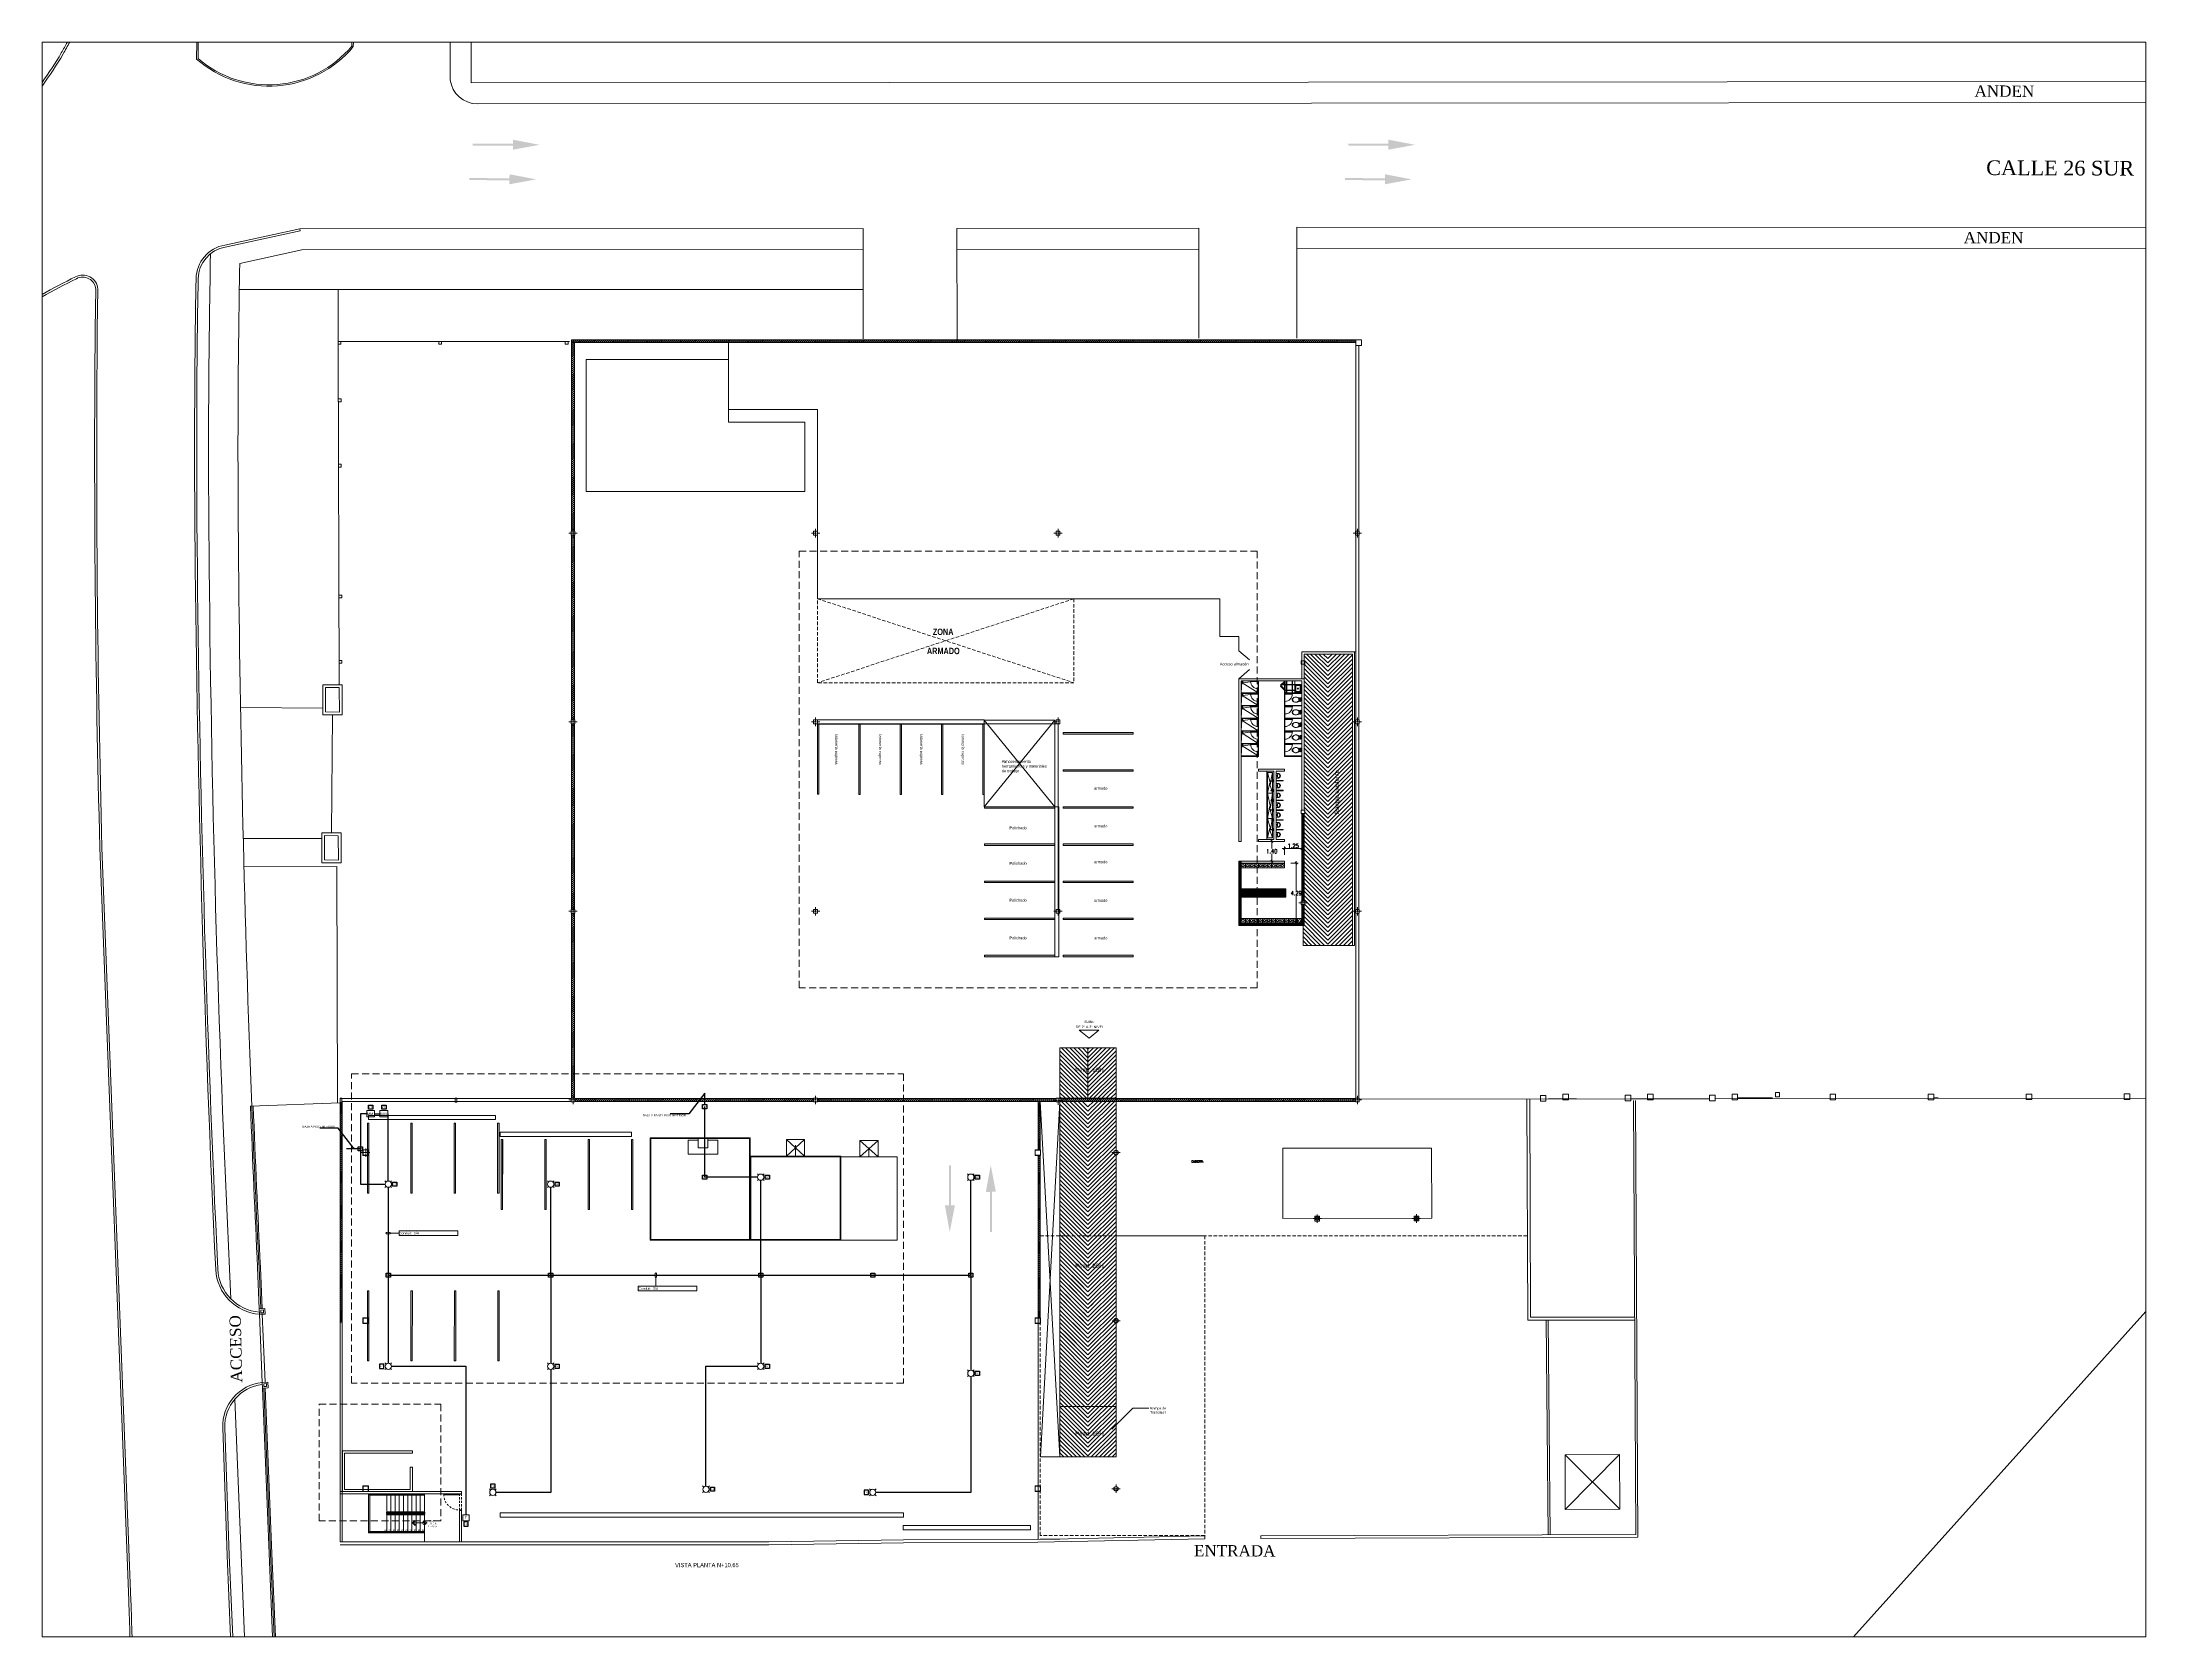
# Model space of a CAD drawing. Header units: millimetres. Extents: x 1010 to 1494, y -119 to 564.
# Drawn here: x 1170.8 to 1321, y -119.2 to -5.3 of the extents above; entities that cross this region are included whole.
import ezdxf
from ezdxf.enums import TextEntityAlignment as Align

# ---------------------------------------------------------------- set-up
doc = ezdxf.new("R2010")
doc.units = ezdxf.units.MM
doc.header["$PDMODE"] = 3
doc.linetypes.add('HIDDEN', pattern=[0.375, 0.25, -0.125])
doc.layers.get('0').update_dxf_attribs({"lineweight": 9})
doc.layers.get('Defpoints').update_dxf_attribs({"lineweight": 9})
for name, color, linetype, lineweight in [('1', 251, 'Continuous', 9), ('10', 7, 'Continuous', 9), ('20', 6, 'Continuous', 9), ('Arquitectónico Bloqueado', 9, 'Continuous', 9), ('AS_0', 7, 'Continuous', 9), ('AS_Alarm Components', 7, 'Continuous', 9), ('AS_DETECCION_P2', 7, 'Continuous', 30), ('AS_DETECCION_P2_ETQ', 7, 'Continuous', 9), ('AS_Text Line', 7, 'Continuous', 9)]:
    doc.layers.add(name, color=color, linetype=linetype, lineweight=lineweight)
doc.styles.add('Arial', font='arial.ttf')
doc.styles.add('Arial_0', font='arial.ttf')
doc.styles.add('Arial_400', font='arial.ttf')
doc.styles.add('DING', font='romans.shx', dxfattribs={"width": 0.8})
doc.styles.add('ROMANS', font='romans', dxfattribs={"width": 0.7})
doc.styles.get("Standard").update_dxf_attribs({"font": 'arial.ttf'})
doc.styles.add('SUB', font='ARIALNB.TTF', dxfattribs={"oblique": 30})
doc.styles.add('SWISS', font='swiss.ttf')
doc.dimstyles.new('DIM', dxfattribs={"dimscale": 0.15, "dimtxt": 2, "dimasz": 1, "dimexe": 1, "dimexo": 3, "dimgap": 0.25, "dimtad": 1, "dimtih": 1, "dimtoh": 1, "dimzin": 0, "dimdsep": 46, "dimtxsty": 'DING', "dimblk": 'OBLIQUE', "dimcen": 1, "dimdle": 1, "dimadec": 0, "dimazin": 0, "dimtfac": 1, "dimtmove": 0, "dimatfit": 0, "dimldrblk": 'ORIGIN2', "dimfxl": 1, "dimtolj": 1, "dimtzin": 0, "dimarcsym": 0})
doc.dimstyles.get("Standard").update_dxf_attribs({"dimtxt": 0.18, "dimasz": 0.18, "dimexe": 0.18, "dimexo": 0.0625, "dimgap": 0.09, "dimtad": 0, "dimtih": 1, "dimtoh": 1, "dimdec": 4, "dimzin": 0, "dimdsep": 46, "dimtxsty": 'Standard', "dimcen": 0.09, "dimadec": 0, "dimazin": 0, "dimtfac": 1, "dimtdec": 4, "dimtofl": 0, "dimtmove": 0, "dimatfit": 3, "dimfxl": 1, "dimtolj": 1, "dimtzin": 0, "dimarcsym": 0})
pattern_1 = [(45, (1184.90831, -125.11128), (-0.07071068, 0.07071068), [])]
pattern_2 = [(45, (1013.50005, -119.11496), (-0.070710678, 0.070710678), [])]
pattern_3 = [(270, (1218.459, -66.3828), (0.4, -7e-17), [0.38125, -0.01875]), (270, (1218.47775, -66.3828), (0.4, -7e-17), [0.38125, -0.01875]), (360, (1218.459, -66.3828), (1e-16, 0.4), [-0.01875, 0.38125]), (360, (1218.459, -66.36406), (1e-16, 0.4), [-0.01875, 0.38125])]

# ---------------------------------------------------------------- blocks, each defined once
blk = doc.blocks.new('bn34-13')
at = {"layer": '1'}
blk.add_arc((0.12, -0.52), 0.5, 82.3763, 90, dxfattribs=at)
at = {"layer": '10'}
for p, q in [((-0.03, 0), (0.03, 0)), ((-0.02, -0.02), (0.01, -0.02)), ((-0.02, -0.02), (-0.02, -0.02)), ((-0.02, -0.07), (-0.02, -0.02)), ((-0.02, -0.07), (0.01, -0.07)), ((-0.02, -0.07), (-0.02, -0.07)), ((-0.02, -0.13), (-0.02, -0.08)), ((-0.02, -0.08), (0.02, -0.08)), ((0.02, -0.13), (-0.02, -0.13)), ((-0.01, -0.13), (-0.02, -0.13)), ((0.01, -0.13), (-0.01, -0.13)), ((-0.01, -0.13), (-0.01, -0.14)), ((0, -0.14), (-0.01, -0.14)), ((0.02, -0.24), (-0.01, -0.24)), ((0, -0.13), (0, -0.14)), ((0, -0.14), (0, -0.14)), ((0, -0.14), (0, -0.15)), ((0.01, -0.14), (0, -0.14)), ((0, -0.14), (0, -0.15)), ((0, -0.15), (0, -0.15)), ((0.01, -0.02), (0.02, -0.02)), ((0.01, -0.07), (0.01, -0.02)), ((0.01, -0.07), (0.02, -0.07)), ((0.01, -0.13), (0.01, -0.14)), ((0.01, -0.13), (0.01, -0.13)), ((0.02, -0.13), (0.01, -0.13)), ((0.02, -0.08), (0.02, -0.08)), ((0.02, -0.13), (0.02, -0.13)), ((0.02, -0.23), (0.03, -0.22)), ((0.12, -0.23), (0.02, -0.23)), ((0.03, -0.09), (0.04, -0.09)), ((0.03, -0.12), (0.04, -0.12)), ((0.03, -0.22), (0.03, -0.2)), ((0.07, -0.22), (0.03, -0.22)), ((0.04, -0.12), (0.04, -0.09)), ((0.05, -0.09), (0.04, -0.09)), ((0.05, -0.11), (0.04, -0.11)), ((0.05, -0.12), (0.04, -0.12)), ((0.05, -0.12), (0.05, -0.09)), ((0.05, -0.09), (0.07, -0.09)), ((0.05, -0.12), (0.07, -0.12)), ((0.09, -0.09), (0.07, -0.09)), ((0.07, -0.12), (0.07, -0.09)), ((0.09, -0.12), (0.07, -0.12)), ((0.07, -0.2), (0.07, -0.22)), ((0.12, -0.22), (0.07, -0.22)), ((0.11, -0.1), (0.11, -0.11)), ((0.12, -0.1), (0.11, -0.1)), ((0.11, -0.11), (0.12, -0.11)), ((0.11, -0.11), (0.12, -0.11)), ((0.11, -0.11), (0.12, -0.11)), ((0.11, -0.11), (0.11, -0.11)), ((0.13, -0.11), (0.12, -0.1)), ((0.12, -0.11), (0.13, -0.11)), ((0.12, -0.22), (0.17, -0.22)), ((0.12, -0.23), (0.21, -0.23)), ((0.15, -0.09), (0.15, -0.09)), ((0.15, -0.12), (0.15, -0.12)), ((0.16, -0.12), (0.16, -0.09)), ((0.17, -0.09), (0.16, -0.09)), ((0.17, -0.12), (0.16, -0.12)), ((0.17, -0.12), (0.17, -0.09)), ((0.17, -0.09), (0.18, -0.09)), ((0.17, -0.12), (0.18, -0.12)), ((0.17, -0.2), (0.17, -0.22)), ((0.17, -0.22), (0.2, -0.22)), ((0.18, -0.1), (0.18, -0.09)), ((0.18, -0.12), (0.18, -0.1)), ((0.18, -0.12), (0.18, -0.12)), ((0.19, -0.11), (0.19, -0.1)), ((0.22, -0.1), (0.19, -0.1)), ((0.22, -0.11), (0.19, -0.11)), ((0.2, -0.22), (0.2, -0.2)), ((0.21, -0.23), (0.2, -0.22)), ((0.24, -0.1), (0.22, -0.1)), ((0.24, -0.11), (0.22, -0.11)), ((0.22, -0.24), (0.24, -0.24)), ((0.24, -0.11), (0.24, -0.1)), ((0.25, -0.11), (0.25, -0.1))]:
    blk.add_line(p, q, dxfattribs=at)
for radius in [0.03, 0.00823, 0.005]:
    blk.add_circle((0.12, -0.11), radius, dxfattribs=at)
for centre, radius, start, end in [((-0.02, 0), 0.015, 180, 270), ((0.02, 0), 0.015, 270, 0), ((0.21, -0.43), 0.272, 135.3828, 229.2681), ((0.23, -0.43), 0.298, 141.274, 148.154), ((-0.01, -0.07), 0.013, 157.3801, 202.6199), ((-0.02, -0.06), 0.0112, 270, 285.4371), ((-0.02, -0.07), 0.00804, 285.4371, 303.6901), ((-0.02, -0.07), 0.00804, 56.3099, 74.5629), ((-0.02, -0.08), 0.0112, 74.5629, 90), ((0, -0.07), 0.00804, 105.4371, 123.6901), ((0, -0.07), 0.00571, 123.6901, 148.1465), ((0, -0.07), 0.0034, 148.1465, 180), ((0, -0.07), 0.0034, 180, 211.8535), ((0, -0.07), 0.00571, 211.8535, 236.3099), ((0, -0.07), 0.00804, 236.3099, 254.5629), ((-0.02, -0.07), 0.00571, 303.6901, 328.1465), ((-0.02, -0.07), 0.0034, 328.1465, 0), ((-0.02, -0.07), 0.0034, 0, 31.8535), ((-0.02, -0.07), 0.00571, 31.8535, 56.3099), ((0, -0.15), 0.0162, 75.75, 104.25), ((-1.88, 0.28), 1.95, 344.1402, 347.6137), ((0, -0.13), 0.0162, 255.75, 266.4785), ((0, -0.08), 0.0112, 90, 105.4371), ((0, -0.06), 0.0112, 254.5629, 270), ((0, -0.06), 0.0112, 270, 285.4371), ((0, -0.07), 0.00804, 285.4371, 303.6901), ((0, -0.07), 0.00804, 56.3099, 74.5629), ((0, -0.08), 0.0112, 74.5629, 90), ((0, -0.15), 0.0162, 75.75, 104.25), ((0, -0.13), 0.0162, 255.75, 284.25), ((0, -0.13), 0.0162, 266.4785, 284.25), ((0, -0.07), 0.00571, 303.6901, 328.1465), ((0, -0.07), 0.0034, 328.1465, 0), ((0, -0.07), 0.0034, 0, 31.8535), ((0, -0.07), 0.00571, 31.8535, 56.3099), ((0.02, -0.07), 0.00804, 105.4371, 123.6901), ((0.02, -0.07), 0.00571, 123.6901, 148.1465), ((0.02, -0.07), 0.0034, 148.1465, 180), ((0.02, -0.07), 0.0034, 180, 211.8535), ((0.02, -0.07), 0.00571, 211.8535, 236.3099), ((0.02, -0.07), 0.00804, 236.3099, 254.5629), ((0.01, -0.07), 0.013, 337.3801, 22.6199), ((0.02, -0.08), 0.0112, 90, 105.4371), ((0.02, -0.06), 0.0112, 254.5629, 270), ((0.03, -0.08), 0.008, 180, 230.9129), ((0.03, -0.08), 0.008, 230.9129, 267.2469), ((0.03, -0.13), 0.005, 94.9399, 180), ((0.21, -0.43), 0.272, 133.3236, 135.3828), ((-1.88, 0.28), 1.95, 348.9073, 350.4194), ((0.03, -0.01), 0.08, 267.2469, 270), ((0.03, -0.2), 0.08, 90, 94.9399), ((0.05, -0.2), 0.0164, 0, 180), ((0.12, -0.54), 0.128, 229.2681, 270.6684), ((0.06, -0.04), 0.02, 97.5657, 170.4194), ((0.04, -0.09), 0.00492, 90, 114.3557), ((0.04, -0.1), 0.00542, 114.3557, 137.5412), ((0.04, -0.1), 0.00586, 137.5412, 159.2428), ((0.04, -0.1), 0.0064, 159.2428, 180), ((0.04, -0.1), 0.00542, 42.4588, 65.6443), ((0.04, -0.09), 0.00492, 65.6443, 90), ((0.04, -0.09), 0.003, 90, 180), ((0.04, -0.1), 0.0064, 180, 200.7572), ((0.04, -0.1), 0.00586, 200.7572, 222.4588), ((0.04, -0.1), 0.00542, 222.4588, 245.6443), ((0.04, -0.1), 0.00492, 245.6443, 270), ((0.04, -0.1), 0.00492, 270, 294.3557), ((0.04, -0.1), 0.00542, 294.3557, 317.5412), ((0.04, -0.12), 0.00492, 90, 114.3557), ((0.04, -0.12), 0.00542, 114.3557, 137.5412), ((0.04, -0.12), 0.00586, 137.5412, 159.2428), ((0.04, -0.12), 0.0064, 159.2428, 180), ((0.04, -0.12), 0.00542, 42.4588, 65.6443), ((0.04, -0.12), 0.00492, 65.6443, 90), ((0.04, -0.12), 0.003, 180, 270), ((0.04, -0.12), 0.0064, 180, 200.7572), ((0.04, -0.12), 0.00586, 200.7572, 222.4588), ((0.04, -0.12), 0.00542, 222.4588, 245.6443), ((0.04, -0.12), 0.00492, 245.6443, 270), ((0.04, -0.12), 0.00492, 270, 294.3557), ((0.04, -0.12), 0.00542, 294.3557, 317.5412), ((0.12, -0.52), 0.5, 90, 97.6237), ((0.04, -0.1), 0.0064, 360, 20.7572), ((0.04, -0.1), 0.00586, 20.7572, 42.4588), ((0.05, -0.09), 0.003, 0, 90), ((0.04, -0.1), 0.00586, 317.5412, 339.2428), ((0.04, -0.1), 0.0064, 339.2428, 0), ((0.04, -0.12), 0.0064, 360, 20.7572), ((0.04, -0.12), 0.00586, 20.7572, 42.4588), ((0.05, -0.12), 0.003, 270, 0), ((0.04, -0.12), 0.00586, 317.5412, 339.2428), ((0.04, -0.12), 0.0064, 339.2428, 0), ((0.09, -0.09), 0.005, 270, 325.1501), ((0.09, -0.13), 0.005, 34.8499, 90), ((0.12, -0.54), 0.128, 269.3316, 310.7319), ((0.15, -0.09), 0.005, 214.8499, 270), ((0.15, -0.13), 0.005, 90, 145.1501), ((0.15, -0.09), 0.005, 270, 327.6535), ((0.15, -0.13), 0.005, 32.3465, 90), ((0.16, -0.09), 0.00492, 90, 114.3557), ((0.16, -0.1), 0.00542, 114.3557, 137.5412), ((0.17, -0.1), 0.00586, 137.5412, 159.2428), ((0.17, -0.1), 0.0064, 159.2428, 180), ((0.16, -0.09), 0.00492, 65.6443, 90), ((0.16, -0.09), 0.003, 90, 180), ((0.17, -0.1), 0.0064, 180, 200.7572), ((0.17, -0.1), 0.00586, 200.7572, 222.4588), ((0.16, -0.1), 0.00542, 222.4588, 245.6443), ((0.16, -0.1), 0.00492, 245.6443, 270), ((0.16, -0.1), 0.00492, 270, 294.3557), ((0.16, -0.12), 0.00492, 90, 114.3557), ((0.16, -0.12), 0.00542, 114.3557, 137.5412), ((0.17, -0.12), 0.00586, 137.5412, 159.2428), ((0.17, -0.12), 0.0064, 159.2428, 180), ((0.16, -0.12), 0.00492, 65.6443, 90), ((0.17, -0.12), 0.0064, 180, 200.7572), ((0.17, -0.12), 0.00586, 200.7572, 222.4588), ((0.16, -0.12), 0.00542, 222.4588, 245.6443), ((0.16, -0.12), 0.00492, 245.6443, 270), ((0.16, -0.12), 0.00492, 270, 294.3557), ((0.16, -0.12), 0.003, 180, 270), ((0.16, -0.1), 0.0064, 0, 20.7572), ((0.16, -0.1), 0.00586, 20.7572, 42.4588), ((0.16, -0.1), 0.00542, 42.4588, 65.6443), ((0.17, -0.09), 0.003, 0, 90), ((0.16, -0.1), 0.00542, 294.3557, 317.5412), ((0.16, -0.1), 0.00586, 317.5412, 339.2428), ((0.16, -0.1), 0.0064, 339.2428, 360), ((0.16, -0.12), 0.0064, 0, 20.7572), ((0.16, -0.12), 0.00586, 20.7572, 42.4588), ((0.16, -0.12), 0.00542, 42.4588, 65.6443), ((0.16, -0.12), 0.00542, 294.3557, 317.5412), ((0.16, -0.12), 0.00586, 317.5412, 339.2428), ((0.16, -0.12), 0.0064, 339.2428, 360), ((0.17, -0.12), 0.003, 270, 0), ((0.19, -0.2), 0.0164, 0, 180), ((0.18, -0.09), 0.002, 0, 90), ((0.18, -0.11), 0.0106, 25.0876, 58.1092), ((0.18, -0.11), 0.0106, 301.8908, 334.9124), ((0.18, -0.12), 0.002, 270, 0), ((0.18, -0.04), 0.02, 9.5806, 82.4343), ((2.12, 0.28), 1.95, 189.5806, 191.3856), ((0.03, -0.43), 0.272, 310.7319, 44.6172), ((0.03, -0.43), 0.272, 44.6172, 46.6764), ((2.12, 0.28), 1.95, 191.7852, 196.0459), ((0.24, -0.1), 0.004, 0, 90), ((0.24, -0.11), 0.004, 270, 0), ((0.01, -0.43), 0.298, 29.5477, 38.726)]:
    blk.add_arc(centre, radius, start, end, dxfattribs=at)
at = {"layer": '20'}
for centre, radius, start, end in [((0.23, -0.43), 0.298, 148.154, 231.7417), ((-2.41, 0.49), 2.5, 342.2409, 345.5374), ((-2.41, 0.49), 2.5, 346.5904, 347.8382), ((0.06, -0.04), 0.02, 97.6237, 167.8382), ((0.12, -0.57), 0.123, 231.7417, 269.9885), ((0.12, -0.52), 0.5, 90, 97.6237), ((0.12, -0.52), 0.5, 82.3763, 90), ((0.12, -0.57), 0.123, 270.0115, 308.2583), ((0.18, -0.04), 0.02, 12.1618, 82.3763), ((0.01, -0.43), 0.298, 308.2583, 29.5477), ((2.65, 0.49), 2.5, 192.1618, 193.67), ((2.65, 0.49), 2.5, 193.9981, 198.0068)]:
    blk.add_arc(centre, radius, start, end, dxfattribs=at)
blk = doc.blocks.new('_Oblique')
at = {"color": 0, "linetype": 'ByBlock', "lineweight": -2}
blk.add_line((-0.5, -0.5), (0.5, 0.5), dxfattribs=at)
blk = doc.blocks.new('*D505')
at = {"layer": 'Arquitectónico Bloqueado', "color": 0, "lineweight": -2, "transparency": 16777216}
for p, q in [((1258.4, -62.36), (1258.75, -62.36)), ((1258.6, -62.21), (1258.6, -62.87)), ((1258.4, -63.76), (1258.75, -63.76)), ((1258.6, -63.91), (1258.6, -63.25))]:
    blk.add_line(p, q, dxfattribs=at)
at = {"layer": 'Defpoints', "color": 0, "transparency": 16777216}
for p in [(1257.95, -62.36), (1258.6, -62.36), (1257.95, -63.76, 99.84)]:
    blk.add_point(p, dxfattribs=at)
at = {"layer": 'Arquitectónico Bloqueado', "color": 0, "lineweight": -2, "transparency": 16777216, "xscale": 0.15, "yscale": 0.15, "zscale": 0.15}
for p, rotation in [((1258.6, -62.36), 90), ((1258.6, -63.76), 270)]:
    blk.add_blockref('_Oblique', p, dxfattribs=dict(at, rotation=rotation))
at = {"layer": 'Arquitectónico Bloqueado', "color": 0, "transparency": 16777216, "insert": (1258.6, -63.06), "char_height": 0.3, "attachment_point": 5, "style": 'DING'}
blk.add_mtext('\\A1;1.40', dxfattribs=at)
blk = doc.blocks.new('_Origin2')
at = {"color": 0, "linetype": 'ByBlock', "lineweight": -2}
blk.add_line((-0.5, 0), (-1, 0), dxfattribs=at)
for radius in [0.5, 0.25]:
    blk.add_circle((0, 0), radius, dxfattribs=at)
blk = doc.blocks.new('*D507')
at = {"layer": 'Arquitectónico Bloqueado', "color": 0, "lineweight": -2, "transparency": 16777216}
for p, q in [((1259.35, -62.86), (1260.9, -62.86)), ((1259.5, -63.31), (1259.5, -62.71)), ((1260.75, -63.31), (1260.75, -62.71))]:
    blk.add_line(p, q, dxfattribs=at)
at = {"layer": 'Defpoints', "color": 0, "transparency": 16777216}
for p in [(1260.75, -62.86), (1259.5, -63.76, 99.84), (1260.75, -63.76)]:
    blk.add_point(p, dxfattribs=at)
at = {"layer": 'Arquitectónico Bloqueado', "color": 0, "lineweight": -2, "transparency": 16777216, "xscale": 0.15, "yscale": 0.15, "zscale": 0.15, "rotation": 180}
blk.add_blockref('_Oblique', (1259.5, -62.86), dxfattribs=at)
at = {"layer": 'Arquitectónico Bloqueado', "color": 0, "lineweight": -2, "transparency": 16777216, "xscale": 0.15, "yscale": 0.15, "zscale": 0.15}
blk.add_blockref('_Oblique', (1260.75, -62.86), dxfattribs=at)
at = {"layer": 'Arquitectónico Bloqueado', "color": 0, "transparency": 16777216, "insert": (1260.13, -62.67), "char_height": 0.3, "attachment_point": 5, "style": 'DING'}
blk.add_mtext('\\A1;1.25', dxfattribs=at)
blk = doc.blocks.new('*D506')
at = {"layer": 'Arquitectónico Bloqueado', "color": 0, "lineweight": -2, "transparency": 16777216}
for p, q in [((1259.95, -63.91), (1260.49, -63.91)), ((1260.34, -63.76), (1260.34, -65.87)), ((1260.34, -68.35), (1260.34, -66.24)), ((1259.99, -68.2), (1260.49, -68.2))]:
    blk.add_line(p, q, dxfattribs=at)
at = {"layer": 'Defpoints', "color": 0, "transparency": 16777216}
for p in [(1259.5, -63.91, 99.84), (1259.54, -68.2, 99.84), (1260.34, -68.2)]:
    blk.add_point(p, dxfattribs=at)
at = {"layer": 'Arquitectónico Bloqueado', "color": 0, "lineweight": -2, "transparency": 16777216, "xscale": 0.15, "yscale": 0.15, "zscale": 0.15}
for p, rotation in [((1260.34, -63.91), 90), ((1260.34, -68.2), 270)]:
    blk.add_blockref('_Oblique', p, dxfattribs=dict(at, rotation=rotation))
at = {"layer": 'Arquitectónico Bloqueado', "color": 0, "transparency": 16777216, "insert": (1260.34, -66.05), "char_height": 0.3, "attachment_point": 5, "style": 'DING'}
blk.add_mtext('\\A1;4.29', dxfattribs=at)
blk = doc.blocks.new('Módulo de Monitoreo')
at = {"layer": 'AS_0', "color": 6, "linetype": 'Continuous', "lineweight": 15}
blk.add_lwpolyline([(1256.79, 167.95), (1257.35, 167.95), (1257.35, 167.5), (1256.79, 167.5)], close=True, dxfattribs=at)
at = {"layer": 'AS_Text Line', "color": 6, "linetype": 'Continuous', "lineweight": 15, "style": 'Arial_400'}
blk.add_text('MM', height=0.186, dxfattribs=at).set_placement((1256.82, 167.62))
blk = doc.blocks.new('Caja de Paso')
at = {"layer": 'AS_DETECCION_P2', "color": 1}
blk.add_lwpolyline([(1225.81, 42.94), (1226.11, 42.94), (1226.11, 42.64), (1225.81, 42.64), (1225.81, 42.94)], dxfattribs=at)
at = {"layer": 'AS_0', "color": 1, "linetype": 'Continuous', "style": 'Arial_400'}
blk.add_attdef('C.P', text='', height=0.105, dxfattribs=at).set_placement((1225.96, 42.79), align=Align.MIDDLE_CENTER)
blk = doc.blocks.new('AS_Strobe-CEILING')
at = {"color": 0, "linetype": 'Continuous', "lineweight": 20}
for p, q in [((-0.1, 0.1), (-0.16, 0.16)), ((0.1, 0.1), (0.16, 0.16)), ((-0.1, -0.1), (-0.16, -0.16)), ((0.1, -0.1), (0.16, -0.16))]:
    blk.add_line(p, q, dxfattribs=at)
blk.add_ellipse((0, 0), major_axis=(0.148, 0), ratio=1, dxfattribs=at)
blk = doc.blocks.new('Estcación Manual Alarma')
at = {"layer": 'AS_Alarm Components', "color": 6, "linetype": 'Continuous', "lineweight": 15}
blk.add_lwpolyline([(1256.78, 172.78), (1257.23, 172.78), (1257.23, 172.35), (1256.78, 172.35)], close=True, dxfattribs=at)
at = {"layer": 'AS_Text Line', "color": 6, "linetype": 'Continuous', "lineweight": 15, "style": 'Arial_400'}
blk.add_text('F', height=0.186, dxfattribs=at).set_placement((1256.93, 172.48))
blk = doc.blocks.new('Base Arquitectónico 2do Piso')
at = {"layer": 'Arquitectónico Bloqueado', "linetype": 'Continuous', "lineweight": 30, "ltscale": 0.5}
for points in [[(1206.31, -12.625), (1204.402, -12.974), (1204.403, -12.688), (1201.543, -12.676), (1201.544, -12.533), (1204.404, -12.545), (1204.405, -12.259)], [(1268.83, -12.625), (1266.922, -12.974), (1266.923, -12.688), (1264.063, -12.676), (1264.064, -12.533), (1266.924, -12.545), (1266.925, -12.259)], [(1206.068, -15.093), (1204.16, -15.442), (1204.161, -15.156), (1201.301, -15.144), (1201.302, -15.001), (1204.162, -15.013), (1204.163, -14.727)], [(1268.588, -15.093), (1266.68, -15.442), (1266.681, -15.156), (1263.821, -15.144), (1263.822, -15.001), (1266.682, -15.013), (1266.683, -14.727)], [(1235.601, -90.245), (1235.252, -88.337), (1235.538, -88.338), (1235.55, -85.478), (1235.693, -85.479), (1235.681, -88.339), (1235.967, -88.34)], [(1238.529, -85.468), (1238.18, -87.376), (1238.466, -87.375), (1238.478, -90.235), (1238.621, -90.234), (1238.609, -87.374), (1238.895, -87.373)]]:
    blk.add_hatch(color=256, dxfattribs=at).paths.add_polyline_path(points, flags=16)
at = {"layer": 'Arquitectónico Bloqueado', "transparency": 33554536}
h = blk.add_hatch(dxfattribs=at)
h.set_pattern_fill('_USER', color=256, scale=0.1, angle=45, pattern_type=0)
h.set_pattern_definition([(45, (1013.50005, -119.18428), (-0.070710678, 0.070710678), [])])
h.paths.add_polyline_path([(1264.608, -26.549), (1208.598, -26.549), (1208.598, -26.749), (1264.608, -26.749)])
h = blk.add_hatch(dxfattribs=at)
h.set_pattern_fill('_USER', color=256, scale=0.1, angle=45, pattern_type=0)
h.set_pattern_definition(pattern_2)
h.paths.add_polyline_path([(1208.598, -40.219), (1208.798, -40.219), (1208.798, -26.68), (1208.598, -26.68)])
h = blk.add_hatch(dxfattribs=at)
h.set_pattern_fill('_USER', color=256, scale=0.1, angle=45, pattern_type=0)
h.set_pattern_definition(pattern_2)
h.paths.add_polyline_path([(1208.598, -53.689), (1208.798, -53.689), (1208.798, -40.489), (1208.598, -40.489)])
at = {"layer": 'Arquitectónico Bloqueado', "transparency": 33554508}
h = blk.add_hatch(dxfattribs=at)
h.set_pattern_fill('AR-TILE02', color=256, scale=0.05, angle=-90, pattern_type=2)
h.set_pattern_definition(pattern_3)
h.paths.add_polyline_path([(1259.5, -51.491), (1259.5, -50.986), (1259.247, -51.238)])
h = blk.add_hatch(dxfattribs=at)
h.set_pattern_fill('AR-TILE02', color=256, scale=0.05, angle=-90, pattern_type=2)
h.set_pattern_definition(pattern_3)
h.paths.add_polyline_path([(1260.233, -51.759), (1260.233, -50.889), (1259.55, -50.889), (1259.55, -50.929), (1259.55, -51.699), (1259.55, -51.759)])
at = {"layer": 'Arquitectónico Bloqueado', "transparency": 33554536}
h = blk.add_hatch(dxfattribs=at)
h.set_pattern_fill('_USER', color=256, scale=0.1, angle=45, pattern_type=0)
h.set_pattern_definition(pattern_2)
h.paths.add_polyline_path([(1208.598, -67.209), (1208.798, -67.209), (1208.798, -53.959), (1208.598, -53.959)])
at = {"layer": 'Arquitectónico Bloqueado'}
h = blk.add_hatch(color=256, dxfattribs=at)
h.dxf.hatch_style = 1
h.paths.add_polyline_path([(1226.153, -58.989), (1226.153, -53.989), (1226.253, -53.989), (1226.253, -58.989)])
h = blk.add_hatch(color=256, dxfattribs=at)
h.dxf.hatch_style = 1
h.paths.add_polyline_path([(1229.102, -59.015), (1229.102, -53.989), (1229.202, -53.989), (1229.202, -59.015)])
h = blk.add_hatch(color=256, dxfattribs=at)
h.dxf.hatch_style = 1
h.paths.add_polyline_path([(1232.052, -59.015), (1232.052, -53.989), (1232.152, -53.989), (1232.152, -59.015)])
h = blk.add_hatch(color=256, dxfattribs=at)
h.dxf.hatch_style = 1
h.paths.add_polyline_path([(1235.002, -59.015), (1235.002, -53.989), (1235.102, -53.989), (1235.102, -59.015)])
h = blk.add_hatch(color=256, dxfattribs=at)
h.dxf.hatch_style = 1
h.paths.add_polyline_path([(1237.953, -59.015), (1237.953, -53.989), (1238.053, -53.989), (1238.053, -59.015)])
h = blk.add_hatch(color=256, dxfattribs=at)
h.dxf.hatch_style = 1
h.paths.add_polyline_path([(1243.693, -54.689), (1248.693, -54.689), (1248.693, -54.589), (1243.693, -54.589)])
h = blk.add_hatch(color=256, dxfattribs=at)
h.dxf.hatch_style = 1
h.paths.add_polyline_path([(1243.693, -57.339), (1248.693, -57.339), (1248.693, -57.239), (1243.693, -57.239)])
h = blk.add_hatch(color=256, dxfattribs=at)
h.dxf.hatch_style = 1
h.paths.add_polyline_path([(1243.093, -59.989), (1238.093, -59.989), (1238.093, -59.889), (1243.093, -59.889)])
h = blk.add_hatch(color=256, dxfattribs=at)
h.dxf.hatch_style = 1
h.paths.add_polyline_path([(1243.693, -59.989), (1248.693, -59.989), (1248.693, -59.889), (1243.693, -59.889)])
h = blk.add_hatch(dxfattribs=at)
h.set_pattern_fill('_USER', color=256, scale=0.05, angle=45, pattern_type=0)
h.set_pattern_definition([(45, (1170.783765, -121.060114), (-0.03535534, 0.03535534), [])])
h.paths.add_polyline_path([(1256.251, -68.35), (1260.904, -68.349), (1260.904, -66.869), (1260.754, -66.869), (1260.754, -68.199), (1256.401, -68.2), (1256.401, -63.759), (1256.251, -63.759)])
h.paths.add_polyline_path([(1260.902, -60.374), (1260.752, -60.374), (1260.754, -66.614), (1260.904, -66.614)])
h = blk.add_hatch(color=256, dxfattribs=at)
h.dxf.hatch_style = 1
h.paths.add_polyline_path([(1243.093, -62.639), (1238.093, -62.639), (1238.093, -62.539), (1243.093, -62.539)])
h = blk.add_hatch(color=256, dxfattribs=at)
h.dxf.hatch_style = 1
h.paths.add_polyline_path([(1243.693, -62.639), (1248.693, -62.639), (1248.693, -62.539), (1243.693, -62.539)])
h = blk.add_hatch(color=256, dxfattribs=at)
h.dxf.hatch_style = 1
h.paths.add_polyline_path([(1243.093, -65.289), (1238.093, -65.289), (1238.093, -65.189), (1243.093, -65.189)])
h = blk.add_hatch(color=256, dxfattribs=at)
h.dxf.hatch_style = 1
h.paths.add_polyline_path([(1243.693, -65.289), (1248.693, -65.289), (1248.693, -65.189), (1243.693, -65.189)])
h = blk.add_hatch(dxfattribs=at)
h.set_pattern_fill('CIRCLES', color=256, scale=0.0765, angle=360, pattern_type=2)
h.set_pattern_definition([(360, (1225.33336, -50.05432), (9e-17, 0.0306), [0.0019125, -0.0592875]), (9.462322, (1225.330492, -50.054798), (0.0612, 3e-13), [0.00290832, -0.36935675]), (350.537678, (1225.330492, -50.084442), (0.0612, -8e-12), [0.00290832, -0.36935675]), (18.43495, (1225.327624, -50.055754), (0.0612, 8e-14), [0.00302393, -0.19050746]), (341.56505, (1225.327624, -50.083485), (0.0612, -8e-14), [0.00302393, -0.19050746]), (30.963757, (1225.325233, -50.057188), (0.1224, 0.0612), [0.00278792, -0.35406633]), (329.036243, (1225.325233, -50.082051), (0.1224, -0.0612), [0.00278792, -0.35406633]), (45, (1225.321886, -50.060535), (2e-16, 0.0612), [0.0047332, -0.08181667]), (315, (1225.321886, -50.078704), (0.0612, -2e-16), [0.0047332, -0.08181667]), (59.036243, (1225.320452, -50.062926), (0.0612, 0.1224), [0.00278792, -0.35406633]), (300.963757, (1225.320452, -50.076313), (0.0612, -0.1224), [0.00278792, -0.35406633]), (71.56505, (1225.319495, -50.065795), (3e-13, 0.0612), [0.00302393, -0.19050746]), (288.43495, (1225.319495, -50.073445), (3e-13, -0.0612), [0.00302393, -0.19050746]), (80.537678, (1225.319017, -50.068663), (4e-13, 0.0612), [0.00290832, -0.36935675]), (279.462322, (1225.319017, -50.070576), (3e-13, -0.0612), [0.00290832, -0.36935675]), (90, (1225.319017, -50.070576), (-0.0306, 9e-17), [0.0019125, -0.0592875]), (170.537678, (1225.338142, -50.054798), (-0.0612, 4e-13), [0.00290832, -0.36935675]), (189.462322, (1225.338142, -50.084442), (-0.0612, -3e-13), [0.00290832, -0.36935675]), (161.56505, (1225.341011, -50.055754), (-0.0612, 8e-14), [0.00302393, -0.19050731]), (198.43495, (1225.341011, -50.083485), (-0.0612, -8e-14), [0.00302393, -0.19050746]), (149.036243, (1225.343402, -50.057188), (-0.1224, 0.0612), [0.00278792, -0.35406633]), (210.963757, (1225.343402, -50.082051), (-0.1224, -0.0612), [0.00278792, -0.35406633]), (135, (1225.34675, -50.060535), (-0.0612, 2e-16), [0.0047332, -0.08181667]), (225, (1225.34675, -50.078704), (-2e-16, -0.0612), [0.0047332, -0.08181667]), (120.983757, (1225.348183, -50.062926), (-0.061242722, 0.1223786297), [0.00278792, -0.35406633]), (239.036243, (1225.348183, -50.076313), (-0.0612, -0.1224), [0.00278792, -0.35406633]), (108.43495, (1225.34914, -50.065795), (1e-09, 0.0612), [0.00302393, -0.19050746]), (251.56505, (1225.34914, -50.073445), (-3e-13, -0.0612), [0.00302393, -0.19050746]), (99.462322, (1225.349617, -50.068663), (-3e-13, 0.0612), [0.00290832, -0.36935675]), (260.537678, (1225.349617, -50.070576), (-4e-13, -0.0612), [0.00290832, -0.36935675])])
h.paths.add_polyline_path([(1258.001, -65.739), (1258.001, -66.039), (1256.401, -66.039), (1256.401, -65.739)])
h = blk.add_hatch(dxfattribs=at)
h.set_pattern_fill('CIRCLES', color=256, scale=0.0765, angle=360, pattern_type=2)
h.set_pattern_definition([(360, (1225.33336, -50.354318), (9e-17, 0.0306), [0.0019125, -0.0592875]), (9.462322, (1225.330492, -50.354796), (0.0612, 3e-13), [0.00290832, -0.36935675]), (350.537678, (1225.330492, -50.38444), (0.0612, -8e-12), [0.00290832, -0.36935675]), (18.43495, (1225.327624, -50.355752), (0.0612, 8e-14), [0.00302393, -0.19050746]), (341.56505, (1225.327624, -50.383484), (0.0612, -8e-14), [0.00302393, -0.19050746]), (30.963757, (1225.325233, -50.357187), (0.1224, 0.0612), [0.00278792, -0.35406633]), (329.036243, (1225.325233, -50.382049), (0.1224, -0.0612), [0.00278792, -0.35406633]), (45, (1225.321886, -50.360534), (2e-16, 0.0612), [0.0047332, -0.08181667]), (315, (1225.321886, -50.378702), (0.0612, -2e-16), [0.0047332, -0.08181667]), (59.036243, (1225.320452, -50.362924), (0.0612, 0.1224), [0.00278792, -0.35406633]), (300.963757, (1225.320452, -50.376312), (0.0612, -0.1224), [0.00278792, -0.35406633]), (71.56505, (1225.319495, -50.365793), (3e-13, 0.0612), [0.00302393, -0.19050746]), (288.43495, (1225.319495, -50.373443), (3e-13, -0.0612), [0.00302393, -0.19050746]), (80.537678, (1225.319017, -50.368662), (4e-13, 0.0612), [0.00290832, -0.36935675]), (279.462322, (1225.319017, -50.370574), (3e-13, -0.0612), [0.00290832, -0.36935675]), (90, (1225.319017, -50.370574), (-0.0306, 9e-17), [0.0019125, -0.0592875]), (170.537678, (1225.338142, -50.354796), (-0.0612, 4e-13), [0.00290832, -0.36935675]), (189.462322, (1225.338142, -50.38444), (-0.0612, -3e-13), [0.00290832, -0.36935675]), (161.56505, (1225.341011, -50.355752), (-0.0612, 8e-14), [0.00302393, -0.19050731]), (198.43495, (1225.341011, -50.383484), (-0.0612, -8e-14), [0.00302393, -0.19050746]), (149.036243, (1225.343402, -50.357187), (-0.1224, 0.0612), [0.00278792, -0.35406633]), (210.963757, (1225.343402, -50.382049), (-0.1224, -0.0612), [0.00278792, -0.35406633]), (135, (1225.34675, -50.360534), (-0.0612, 2e-16), [0.0047332, -0.08181667]), (225, (1225.34675, -50.378702), (-2e-16, -0.0612), [0.0047332, -0.08181667]), (120.983757, (1225.348183, -50.362924), (-0.061242722, 0.1223786297), [0.00278792, -0.35406633]), (239.036243, (1225.348183, -50.376312), (-0.0612, -0.1224), [0.00278792, -0.35406633]), (108.43495, (1225.34914, -50.365793), (1e-09, 0.0612), [0.00302393, -0.19050746]), (251.56505, (1225.34914, -50.373443), (-3e-13, -0.0612), [0.00302393, -0.19050746]), (99.462322, (1225.349617, -50.368662), (-3e-13, 0.0612), [0.00290832, -0.36935675]), (260.537678, (1225.349617, -50.370574), (-4e-13, -0.0612), [0.00290832, -0.36935675])])
h.paths.add_polyline_path([(1258.001, -66.039), (1258.001, -66.339), (1256.401, -66.339), (1256.401, -66.039)])
h = blk.add_hatch(dxfattribs=at)
h.set_pattern_fill('CIRCLES', color=256, scale=0.0765, angle=360, pattern_type=2)
h.set_pattern_definition([(360, (1225.133332, -50.05432), (9e-17, 0.0306), [0.0019125, -0.0592875]), (9.462322, (1225.130463, -50.054798), (0.0612, 3e-13), [0.00290832, -0.36935675]), (350.537678, (1225.130463, -50.084442), (0.0612, -8e-12), [0.00290832, -0.36935675]), (18.43495, (1225.127595, -50.055754), (0.0612, 8e-14), [0.00302393, -0.19050746]), (341.56505, (1225.127595, -50.083485), (0.0612, -8e-14), [0.00302393, -0.19050746]), (30.963757, (1225.125204, -50.057188), (0.1224, 0.0612), [0.00278792, -0.35406633]), (329.036243, (1225.125204, -50.082051), (0.1224, -0.0612), [0.00278792, -0.35406633]), (45, (1225.121857, -50.060535), (2e-16, 0.0612), [0.0047332, -0.08181667]), (315, (1225.121857, -50.078704), (0.0612, -2e-16), [0.0047332, -0.08181667]), (59.036243, (1225.120423, -50.062926), (0.0612, 0.1224), [0.00278792, -0.35406633]), (300.963757, (1225.120423, -50.076313), (0.0612, -0.1224), [0.00278792, -0.35406633]), (71.56505, (1225.119466, -50.065795), (3e-13, 0.0612), [0.00302393, -0.19050746]), (288.43495, (1225.119466, -50.073445), (3e-13, -0.0612), [0.00302393, -0.19050746]), (80.537678, (1225.118988, -50.068663), (4e-13, 0.0612), [0.00290832, -0.36935675]), (279.462322, (1225.118988, -50.070576), (3e-13, -0.0612), [0.00290832, -0.36935675]), (90, (1225.118988, -50.070576), (-0.0306, 9e-17), [0.0019125, -0.0592875]), (170.537678, (1225.138113, -50.054798), (-0.0612, 4e-13), [0.00290832, -0.36935675]), (189.462322, (1225.138113, -50.084442), (-0.0612, -3e-13), [0.00290832, -0.36935675]), (161.56505, (1225.140982, -50.055754), (-0.0612, 8e-14), [0.00302393, -0.19050731]), (198.43495, (1225.140982, -50.083485), (-0.0612, -8e-14), [0.00302393, -0.19050746]), (149.036243, (1225.143373, -50.057188), (-0.1224, 0.0612), [0.00278792, -0.35406633]), (210.963757, (1225.143373, -50.082051), (-0.1224, -0.0612), [0.00278792, -0.35406633]), (135, (1225.14672, -50.060535), (-0.0612, 2e-16), [0.0047332, -0.08181667]), (225, (1225.14672, -50.078704), (-2e-16, -0.0612), [0.0047332, -0.08181667]), (120.983757, (1225.148154, -50.062926), (-0.061242722, 0.1223786297), [0.00278792, -0.35406633]), (239.036243, (1225.148154, -50.076313), (-0.0612, -0.1224), [0.00278792, -0.35406633]), (108.43495, (1225.14911, -50.065795), (1e-09, 0.0612), [0.00302393, -0.19050746]), (251.56505, (1225.14911, -50.073445), (-3e-13, -0.0612), [0.00302393, -0.19050746]), (99.462322, (1225.149588, -50.068663), (-3e-13, 0.0612), [0.00290832, -0.36935675]), (260.537678, (1225.149588, -50.070576), (-4e-13, -0.0612), [0.00290832, -0.36935675])])
h.paths.add_polyline_path([(1258.001, -65.739), (1258.001, -66.039), (1259.601, -66.039), (1259.601, -65.739)])
h = blk.add_hatch(dxfattribs=at)
h.set_pattern_fill('CIRCLES', color=256, scale=0.0765, angle=360, pattern_type=2)
h.set_pattern_definition([(360, (1225.133332, -50.354318), (9e-17, 0.0306), [0.0019125, -0.0592875]), (9.462322, (1225.130463, -50.354796), (0.0612, 3e-13), [0.00290832, -0.36935675]), (350.537678, (1225.130463, -50.38444), (0.0612, -8e-12), [0.00290832, -0.36935675]), (18.43495, (1225.127595, -50.355752), (0.0612, 8e-14), [0.00302393, -0.19050746]), (341.56505, (1225.127595, -50.383484), (0.0612, -8e-14), [0.00302393, -0.19050746]), (30.963757, (1225.125204, -50.357187), (0.1224, 0.0612), [0.00278792, -0.35406633]), (329.036243, (1225.125204, -50.382049), (0.1224, -0.0612), [0.00278792, -0.35406633]), (45, (1225.121857, -50.360534), (2e-16, 0.0612), [0.0047332, -0.08181667]), (315, (1225.121857, -50.378702), (0.0612, -2e-16), [0.0047332, -0.08181667]), (59.036243, (1225.120423, -50.362924), (0.0612, 0.1224), [0.00278792, -0.35406633]), (300.963757, (1225.120423, -50.376312), (0.0612, -0.1224), [0.00278792, -0.35406633]), (71.56505, (1225.119466, -50.365793), (3e-13, 0.0612), [0.00302393, -0.19050746]), (288.43495, (1225.119466, -50.373443), (3e-13, -0.0612), [0.00302393, -0.19050746]), (80.537678, (1225.118988, -50.368662), (4e-13, 0.0612), [0.00290832, -0.36935675]), (279.462322, (1225.118988, -50.370574), (3e-13, -0.0612), [0.00290832, -0.36935675]), (90, (1225.118988, -50.370574), (-0.0306, 9e-17), [0.0019125, -0.0592875]), (170.537678, (1225.138113, -50.354796), (-0.0612, 4e-13), [0.00290832, -0.36935675]), (189.462322, (1225.138113, -50.38444), (-0.0612, -3e-13), [0.00290832, -0.36935675]), (161.56505, (1225.140982, -50.355752), (-0.0612, 8e-14), [0.00302393, -0.19050731]), (198.43495, (1225.140982, -50.383484), (-0.0612, -8e-14), [0.00302393, -0.19050746]), (149.036243, (1225.143373, -50.357187), (-0.1224, 0.0612), [0.00278792, -0.35406633]), (210.963757, (1225.143373, -50.382049), (-0.1224, -0.0612), [0.00278792, -0.35406633]), (135, (1225.14672, -50.360534), (-0.0612, 2e-16), [0.0047332, -0.08181667]), (225, (1225.14672, -50.378702), (-2e-16, -0.0612), [0.0047332, -0.08181667]), (120.983757, (1225.148154, -50.362924), (-0.061242722, 0.1223786297), [0.00278792, -0.35406633]), (239.036243, (1225.148154, -50.376312), (-0.0612, -0.1224), [0.00278792, -0.35406633]), (108.43495, (1225.14911, -50.365793), (1e-09, 0.0612), [0.00302393, -0.19050746]), (251.56505, (1225.14911, -50.373443), (-3e-13, -0.0612), [0.00302393, -0.19050746]), (99.462322, (1225.149588, -50.368662), (-3e-13, 0.0612), [0.00290832, -0.36935675]), (260.537678, (1225.149588, -50.370574), (-4e-13, -0.0612), [0.00290832, -0.36935675])])
h.paths.add_polyline_path([(1258.001, -66.039), (1258.001, -66.339), (1259.601, -66.339), (1259.601, -66.039)])
at = {"layer": 'Arquitectónico Bloqueado', "transparency": 33554536}
h = blk.add_hatch(dxfattribs=at)
h.set_pattern_fill('_USER', color=256, scale=0.1, angle=45, pattern_type=0)
h.set_pattern_definition(pattern_2)
h.paths.add_polyline_path([(1208.598, -80.679), (1208.798, -80.679), (1208.798, -67.479), (1208.598, -67.479)])
at = {"layer": 'Arquitectónico Bloqueado'}
h = blk.add_hatch(color=256, dxfattribs=at)
h.dxf.hatch_style = 1
h.paths.add_polyline_path([(1243.093, -67.939), (1238.093, -67.939), (1238.093, -67.839), (1243.093, -67.839)])
h = blk.add_hatch(color=256, dxfattribs=at)
h.dxf.hatch_style = 1
h.paths.add_polyline_path([(1243.693, -67.939), (1248.693, -67.939), (1248.693, -67.839), (1243.693, -67.839)])
h = blk.add_hatch(color=256, dxfattribs=at)
h.dxf.hatch_style = 1
h.paths.add_polyline_path([(1243.093, -70.589), (1238.093, -70.589), (1238.093, -70.489), (1243.093, -70.489)])
h = blk.add_hatch(color=256, dxfattribs=at)
h.dxf.hatch_style = 1
h.paths.add_polyline_path([(1243.693, -70.589), (1248.693, -70.589), (1248.693, -70.489), (1243.693, -70.489)])
at = {"layer": 'Arquitectónico Bloqueado', "transparency": 33554536}
h = blk.add_hatch(dxfattribs=at)
h.set_pattern_fill('_USER', color=256, scale=0.1, angle=45, pattern_type=0)
h.set_pattern_definition(pattern_1)
h.paths.add_polyline_path([(1192.218, -84.574), (1192.068, -84.574), (1192.068, -88.118), (1192.218, -88.118)])
h.paths.add_polyline_path([(1192.218, -80.984), (1192.068, -80.984), (1192.068, -84.574), (1192.218, -84.574)])
h = blk.add_hatch(dxfattribs=at)
h.set_pattern_fill('_USER', color=256, scale=0.1, angle=45, pattern_type=0)
h.set_pattern_definition(pattern_2)
h.paths.add_polyline_path([(1208.833, -80.714), (1208.833, -80.914), (1225.883, -80.914), (1225.883, -80.714)])
h = blk.add_hatch(dxfattribs=at)
h.set_pattern_fill('_USER', color=256, scale=0.1, angle=45, pattern_type=0)
h.set_pattern_definition(pattern_2)
h.paths.add_polyline_path([(1226.153, -80.714), (1226.153, -80.914), (1243.203, -80.914), (1243.203, -80.714)])
h = blk.add_hatch(dxfattribs=at)
h.set_pattern_fill('_USER', color=256, scale=0.1, angle=45, pattern_type=0)
h.set_pattern_definition(pattern_1)
h.paths.add_polyline_path([(1242.068, -88.118), (1241.918, -88.118), (1241.918, -96.395), (1242.068, -96.395)])
h.paths.add_polyline_path([(1242.068, -84.774), (1241.918, -84.774), (1241.918, -88.118), (1242.068, -88.118)])
h.paths.add_polyline_path([(1241.918, -84.374), (1242.068, -84.374), (1242.068, -80.914), (1241.918, -80.914)])
h = blk.add_hatch(dxfattribs=at)
h.set_pattern_fill('_USER', color=256, scale=0.1, angle=45, pattern_type=0)
h.set_pattern_definition(pattern_2)
h.paths.add_polyline_path([(1243.473, -80.714), (1243.473, -80.914), (1264.573, -80.914), (1264.573, -80.714)])
at = {"layer": 'Arquitectónico Bloqueado'}
h = blk.add_hatch(color=256, dxfattribs=at)
h.dxf.hatch_style = 1
h.paths.add_polyline_path([(1194.12, -87.474), (1194.12, -82.474), (1194.02, -82.474), (1194.02, -87.474)])
h = blk.add_hatch(color=256, dxfattribs=at)
h.dxf.hatch_style = 1
h.paths.add_polyline_path([(1197.218, -87.466), (1197.218, -82.466), (1197.118, -82.466), (1197.118, -87.466)])
h = blk.add_hatch(color=256, dxfattribs=at)
h.dxf.hatch_style = 1
h.paths.add_polyline_path([(1200.317, -87.466), (1200.316, -82.466), (1200.216, -82.466), (1200.217, -87.466)])
h = blk.add_hatch(color=256, dxfattribs=at)
h.dxf.hatch_style = 1
h.paths.add_polyline_path([(1203.415, -87.466), (1203.414, -82.466), (1203.314, -82.466), (1203.315, -87.466)])
h = blk.add_hatch(color=256, dxfattribs=at)
h.dxf.hatch_style = 1
h.paths.add_polyline_path([(1203.674, -88.632), (1203.673, -83.632), (1203.573, -83.632), (1203.574, -88.632)])
h = blk.add_hatch(color=256, dxfattribs=at)
h.dxf.hatch_style = 1
h.paths.add_polyline_path([(1203.674, -88.631), (1203.676, -83.631), (1203.576, -83.631), (1203.574, -88.631)])
h = blk.add_hatch(color=256, dxfattribs=at)
h.dxf.hatch_style = 1
h.paths.add_polyline_path([(1206.777, -88.631), (1206.779, -83.631), (1206.679, -83.631), (1206.677, -88.631)])
h = blk.add_hatch(color=256, dxfattribs=at)
h.dxf.hatch_style = 1
h.paths.add_polyline_path([(1209.876, -88.631), (1209.878, -83.631), (1209.778, -83.631), (1209.776, -88.631)])
h = blk.add_hatch(color=256, dxfattribs=at)
h.dxf.hatch_style = 1
h.paths.add_polyline_path([(1212.976, -88.631), (1212.978, -83.631), (1212.878, -83.631), (1212.876, -88.631)])
at = {"layer": 'Arquitectónico Bloqueado', "transparency": 33554536}
h = blk.add_hatch(dxfattribs=at)
h.set_pattern_fill('_USER', color=256, scale=0.1, angle=45, pattern_type=0)
h.set_pattern_definition(pattern_1)
h.paths.add_polyline_path([(1192.218, -96.574), (1192.068, -96.574), (1192.068, -96.77), (1192.218, -96.77)])
h.paths.add_polyline_path([(1192.218, -88.118), (1192.068, -88.118), (1192.068, -96.574), (1192.218, -96.574)])
at = {"layer": 'Arquitectónico Bloqueado'}
h = blk.add_hatch(color=256, dxfattribs=at)
h.dxf.hatch_style = 1
h.paths.add_polyline_path([(1194.12, -99.433), (1194.121, -94.433), (1194.021, -94.433), (1194.02, -99.433)])
h = blk.add_hatch(color=256, dxfattribs=at)
h.dxf.hatch_style = 1
h.paths.add_polyline_path([(1197.223, -99.433), (1197.225, -94.433), (1197.125, -94.433), (1197.123, -99.433)])
h = blk.add_hatch(color=256, dxfattribs=at)
h.dxf.hatch_style = 1
h.paths.add_polyline_path([(1200.322, -99.433), (1200.324, -94.433), (1200.224, -94.433), (1200.222, -99.433)])
h = blk.add_hatch(color=256, dxfattribs=at)
h.dxf.hatch_style = 1
h.paths.add_polyline_path([(1203.422, -99.433), (1203.423, -94.433), (1203.323, -94.433), (1203.322, -99.433)])
at = {"layer": 'Arquitectónico Bloqueado', "transparency": 33554534}
h = blk.add_hatch(color=256, dxfattribs=at)
h.dxf.hatch_style = 1
h.paths.add_polyline_path([(1198.093, -111.144), (1198.093, -111.012), (1198.225, -111.012, -0.4142107)])
h.paths.add_polyline_path([(1198.093, -111.012), (1197.961, -111.012, -0.4142107), (1198.093, -110.879)])
at = {"layer": 'Arquitectónico Bloqueado'}
for p, q in [((1189.212, -18.771), (1189.18, -18.624)), ((1229.419, -18.597), (1229.421, -26.479)), ((1236.116, -18.593), (1253.387, -18.581)), ((1236.122, -26.463), (1236.116, -18.593)), ((1253.394, -26.424), (1253.387, -18.581)), ((1260.387, -18.508), (1321.02, -18.536)), ((1260.394, -26.441), (1260.387, -18.508)), ((1260.389, -20.008), (1321.02, -20.036)), ((1229.42, -22.946), (1184.866, -22.946)), ((1191.921, -26.666), (1191.921, -22.946)), ((1191.922, -26.866), (1192.002, -51.179)), ((1208.148, -26.666), (1192.121, -26.666)), ((1208.348, -26.666), (1208.459, -26.666)), ((1208.598, -26.749), (1229.424, -26.749)), ((1219.803, -31.519), (1219.803, -26.749)), ((1229.421, -26.629), (1229.421, -26.629)), ((1229.424, -26.715), (1229.424, -26.515)), ((1229.424, -26.715), (1229.424, -26.715)), ((1236.122, -26.463), (1236.122, -26.613)), ((1226.153, -31.519), (1219.803, -31.519)), ((1226.153, -38.169), (1226.153, -45.033)), ((1264.608, -38.169), (1264.608, -48.829)), ((1208.618, -40.354), (1208.398, -40.354)), ((1208.748, -40.354), (1208.648, -40.354)), ((1208.698, -40.274), (1208.698, -40.05)), ((1208.698, -40.404), (1208.698, -40.304)), ((1208.698, -40.65), (1208.698, -40.434)), ((1208.998, -40.354), (1208.778, -40.354)), ((1225.938, -40.354), (1225.718, -40.354)), ((1226.068, -40.354), (1225.968, -40.354)), ((1226.018, -40.274), (1226.018, -40.05)), ((1226.018, -40.404), (1226.018, -40.304)), ((1226.018, -40.65), (1226.018, -40.434)), ((1226.318, -40.354), (1226.098, -40.354)), ((1243.258, -40.354), (1243.038, -40.354)), ((1243.388, -40.354), (1243.288, -40.354)), ((1243.338, -40.274), (1243.338, -40.05)), ((1243.338, -40.404), (1243.338, -40.304)), ((1243.338, -40.65), (1243.338, -40.434)), ((1243.638, -40.354), (1243.418, -40.354)), ((1264.628, -40.354), (1264.408, -40.354)), ((1264.758, -40.354), (1264.658, -40.354)), ((1264.708, -40.274), (1264.708, -40.05)), ((1264.708, -40.404), (1264.708, -40.304)), ((1264.708, -40.65), (1264.708, -40.434)), ((1265.008, -40.354), (1264.788, -40.354)), ((1254.884, -45.033), (1226.153, -45.033)), ((1254.884, -47.739), (1254.884, -45.033)), ((1254.884, -47.739), (1256.251, -47.739)), ((1256.251, -48.74), (1256.251, -47.739)), ((1256.251, -48.74), (1257.017, -49.388)), ((1260.749, -48.829), (1264.503, -48.829)), ((1260.749, -48.829), (1260.75, -50.739)), ((1260.899, -48.979), (1264.353, -48.979)), ((1260.899, -48.979), (1260.9, -50.739)), ((1260.9, -49.11), (1262.593, -50.804)), ((1260.961, -49.471), (1262.593, -51.104)), ((1261.068, -48.979), (1262.593, -50.504)), ((1261.368, -48.979), (1262.593, -50.204)), ((1261.668, -48.979), (1262.593, -49.904)), ((1261.968, -48.979), (1262.593, -49.604)), ((1262.268, -48.979), (1262.593, -49.304)), ((1262.568, -48.979), (1262.593, -49.004)), ((1262.618, -48.979), (1262.593, -49.004)), ((1262.918, -48.979), (1262.593, -49.304)), ((1263.218, -48.979), (1262.593, -49.604)), ((1263.518, -48.979), (1262.593, -49.904)), ((1263.818, -48.979), (1262.593, -50.204)), ((1264.118, -48.979), (1262.593, -50.504)), ((1264.353, -49.044), (1262.593, -50.804)), ((1264.353, -49.344), (1262.593, -51.104)), ((1264.353, -48.979), (1264.353, -69.779)), ((1264.503, -69.779), (1264.503, -48.829)), ((1256.251, -50.74), (1257.017, -50.092)), ((1260.899, -50.739), (1256.251, -50.74)), ((1256.251, -50.74), (1256.251, -62.359)), ((1260.75, -50.889), (1256.401, -50.89)), ((1256.401, -51.79), (1256.401, -50.89)), ((1256.401, -50.89), (1256.401, -62.359)), ((1256.401, -50.89), (1256.525, -50.968)), ((1256.401, -51.76), (1256.466, -50.998)), ((1257.621, -51.76), (1256.49, -51.035)), ((1257.621, -50.89), (1256.509, -51.037)), ((1259.5, -51.719), (1259.5, -50.929)), ((1259.55, -51.719), (1259.55, -50.929)), ((1260.233, -51.759), (1260.233, -50.889)), ((1260.75, -50.889), (1260.752, -60.119)), ((1260.898, -49.709), (1262.593, -51.404)), ((1260.899, -50.739), (1260.902, -60.119)), ((1260.9, -50.011), (1262.593, -51.704)), ((1260.9, -50.311), (1262.593, -52.004)), ((1260.9, -50.611), (1262.593, -52.304)), ((1260.9, -50.911), (1262.593, -52.604)), ((1264.353, -49.644), (1262.593, -51.404)), ((1264.353, -49.944), (1262.593, -51.704)), ((1264.353, -50.244), (1262.593, -52.004)), ((1264.353, -50.544), (1262.593, -52.304)), ((1264.353, -50.844), (1262.593, -52.604)), ((1257.621, -51.76), (1256.401, -51.76)), ((1256.401, -51.789), (1256.525, -51.867)), ((1256.401, -52.69), (1256.401, -51.79)), ((1257.651, -51.79), (1256.401, -51.79)), ((1256.401, -52.659), (1256.466, -51.896)), ((1257.621, -52.659), (1256.49, -51.933)), ((1257.621, -51.789), (1256.509, -51.936)), ((1257.621, -51.76), (1257.621, -51.49)), ((1257.621, -52.659), (1257.621, -52.389)), ((1257.651, -51.79), (1257.651, -51.49)), ((1257.651, -52.689), (1257.651, -52.389)), ((1259.5, -51.789), (1259.5, -51.759)), ((1259.5, -51.759), (1260.75, -51.759)), ((1260.75, -51.789), (1259.5, -51.789)), ((1259.5, -52.689), (1259.5, -52.389)), ((1259.53, -52.659), (1259.53, -52.389)), ((1260.9, -51.211), (1262.593, -52.904)), ((1260.9, -51.32), (1260.943, -51.364)), ((1260.9, -51.511), (1262.593, -53.204)), ((1260.9, -51.811), (1262.593, -53.504)), ((1260.9, -52.111), (1262.593, -53.804)), ((1260.9, -52.411), (1262.593, -54.104)), ((1264.353, -51.144), (1262.593, -52.904)), ((1264.353, -51.444), (1262.593, -53.204)), ((1264.353, -51.744), (1262.593, -53.504)), ((1264.353, -52.044), (1262.593, -53.804)), ((1264.353, -52.344), (1262.593, -54.104)), ((1190.831, -52.839), (1184.952, -52.786)), ((1191.447, -61.745), (1191.523, -53.315)), ((1208.618, -53.824), (1208.398, -53.824)), ((1208.748, -53.824), (1208.648, -53.824)), ((1208.698, -53.744), (1208.698, -53.52)), ((1208.698, -53.874), (1208.698, -53.774)), ((1208.698, -54.12), (1208.698, -53.904)), ((1208.998, -53.824), (1208.778, -53.824)), ((1225.938, -53.824), (1225.718, -53.824)), ((1226.068, -53.824), (1225.968, -53.824)), ((1226.018, -53.744), (1226.018, -53.52)), ((1226.018, -53.874), (1226.018, -53.774)), ((1226.018, -54.12), (1226.018, -53.904)), ((1226.318, -53.824), (1226.098, -53.824)), ((1226.153, -53.959), (1243.338, -53.959)), ((1226.153, -53.959), (1226.153, -58.959)), ((1238.053, -53.69), (1243.093, -59.889)), ((1238.053, -59.889), (1243.093, -53.691)), ((1243.258, -53.824), (1243.038, -53.824)), ((1243.388, -53.824), (1243.288, -53.824)), ((1243.338, -53.744), (1243.338, -53.52)), ((1243.338, -53.874), (1243.338, -53.774)), ((1243.338, -54.12), (1243.338, -53.904)), ((1243.338, -53.959), (1243.338, -67.209)), ((1257.621, -52.659), (1256.401, -52.659)), ((1257.621, -52.689), (1256.401, -52.689)), ((1257.651, -52.689), (1256.401, -52.689)), ((1256.401, -52.689), (1256.525, -52.767)), ((1256.401, -53.59), (1256.401, -52.69)), ((1256.401, -53.559), (1256.466, -52.796)), ((1257.621, -53.559), (1256.401, -53.559)), ((1257.621, -53.589), (1256.401, -53.589)), ((1257.651, -53.589), (1256.401, -53.589)), ((1256.401, -53.589), (1256.525, -53.667)), ((1256.401, -54.49), (1256.401, -53.59)), ((1256.401, -54.459), (1256.466, -53.696)), ((1257.621, -53.559), (1256.49, -52.833)), ((1257.621, -54.459), (1256.49, -53.733)), ((1257.621, -52.689), (1256.509, -52.836)), ((1257.621, -53.589), (1256.509, -53.736)), ((1257.621, -53.559), (1257.621, -53.289)), ((1257.651, -53.589), (1257.651, -53.289)), ((1259.5, -52.689), (1260.75, -52.689)), ((1259.5, -53.589), (1259.5, -53.289)), ((1259.5, -53.589), (1260.75, -53.589)), ((1259.53, -52.659), (1260.75, -52.659)), ((1259.53, -53.559), (1259.53, -53.289)), ((1259.53, -53.559), (1260.75, -53.559)), ((1260.901, -52.711), (1262.593, -54.404)), ((1260.901, -53.011), (1262.593, -54.704)), ((1260.901, -53.311), (1262.593, -55.004)), ((1260.901, -53.612), (1262.593, -55.304)), ((1260.901, -53.912), (1262.593, -55.604)), ((1264.353, -52.644), (1262.593, -54.404)), ((1264.353, -52.944), (1262.593, -54.704)), ((1264.353, -53.244), (1262.593, -55.004)), ((1264.353, -53.544), (1262.593, -55.304)), ((1264.353, -53.844), (1262.593, -55.604)), ((1264.628, -53.824), (1264.408, -53.824)), ((1264.758, -53.824), (1264.658, -53.824)), ((1264.708, -53.744), (1264.708, -53.52)), ((1264.708, -53.874), (1264.708, -53.774)), ((1264.708, -54.12), (1264.708, -53.904)), ((1265.008, -53.824), (1264.788, -53.824)), ((1257.621, -54.459), (1256.401, -54.459)), ((1257.621, -54.489), (1256.401, -54.489)), ((1257.651, -54.489), (1256.401, -54.489)), ((1256.401, -54.489), (1256.525, -54.567)), ((1256.401, -55.39), (1256.401, -54.49)), ((1256.401, -55.359), (1256.466, -54.596)), ((1257.621, -55.359), (1256.401, -55.359)), ((1257.621, -55.389), (1256.401, -55.389)), ((1256.401, -55.389), (1256.525, -55.467)), ((1257.651, -55.389), (1256.401, -55.389)), ((1256.401, -56.29), (1256.401, -55.39)), ((1256.401, -56.259), (1256.466, -55.496)), ((1257.621, -55.359), (1256.49, -54.633)), ((1257.621, -56.259), (1256.49, -55.533)), ((1257.621, -54.489), (1256.509, -54.636)), ((1257.621, -55.389), (1256.509, -55.536)), ((1257.621, -54.459), (1257.621, -54.189)), ((1257.621, -55.359), (1257.621, -55.089)), ((1257.651, -54.489), (1257.651, -54.189)), ((1257.651, -55.389), (1257.651, -55.089)), ((1259.5, -54.489), (1259.5, -54.189)), ((1259.5, -54.489), (1260.75, -54.489)), ((1259.5, -55.389), (1259.5, -55.089)), ((1259.5, -55.389), (1260.75, -55.389)), ((1259.53, -54.459), (1259.53, -54.189)), ((1259.53, -54.459), (1260.75, -54.459)), ((1259.53, -55.359), (1259.53, -55.089)), ((1259.53, -55.359), (1260.75, -55.359)), ((1260.901, -54.212), (1262.593, -55.904)), ((1260.901, -54.512), (1262.593, -56.204)), ((1260.901, -54.812), (1262.593, -56.504)), ((1260.901, -55.112), (1262.593, -56.804)), ((1260.901, -55.412), (1262.593, -57.104)), ((1264.353, -54.144), (1262.593, -55.904)), ((1264.353, -54.444), (1262.593, -56.204)), ((1264.353, -54.744), (1262.593, -56.504)), ((1264.353, -55.044), (1262.593, -56.804)), ((1264.353, -55.344), (1262.593, -57.104)), ((1257.621, -56.259), (1256.401, -56.259)), ((1257.621, -56.289), (1256.401, -56.289)), ((1257.651, -56.289), (1256.401, -56.289)), ((1257.621, -56.259), (1257.621, -55.989)), ((1257.651, -56.289), (1257.651, -55.989)), ((1259.5, -56.289), (1259.5, -55.989)), ((1259.5, -56.289), (1260.75, -56.289)), ((1259.53, -56.259), (1259.53, -55.989)), ((1259.53, -56.259), (1260.75, -56.259)), ((1260.901, -55.712), (1262.593, -57.404)), ((1260.901, -56.012), (1262.593, -57.704)), ((1260.901, -56.312), (1262.593, -58.004)), ((1260.902, -56.612), (1262.593, -58.304)), ((1260.902, -56.912), (1262.593, -58.604)), ((1264.353, -55.644), (1262.593, -57.404)), ((1264.353, -55.944), (1262.593, -57.704)), ((1264.353, -56.244), (1262.593, -58.004)), ((1264.353, -56.544), (1262.593, -58.304)), ((1264.353, -56.844), (1262.593, -58.604)), ((1257.65, -57.189), (1259.5, -57.189)), ((1257.65, -57.189), (1257.65, -57.339)), ((1257.65, -57.339), (1258.75, -57.339)), ((1258.75, -57.339), (1258.25, -57.34)), ((1258.25, -57.34), (1258.25, -62.21)), ((1258.3, -62.109), (1258.3, -57.439)), ((1258.644, -57.439), (1258.3, -57.439)), ((1258.3, -57.439), (1258.494, -58.243)), ((1258.3, -58.906), (1258.436, -58.244)), ((1258.59, -58.72), (1258.437, -58.258)), ((1258.533, -58.043), (1258.494, -58.255)), ((1258.644, -57.439), (1258.536, -58.025)), ((1258.689, -58.025), (1258.539, -58.025)), ((1258.689, -58.045), (1258.539, -58.045)), ((1258.644, -57.439), (1258.644, -58.025)), ((1258.645, -58.045), (1258.645, -58.72)), ((1258.664, -57.975), (1258.664, -58.025)), ((1258.664, -58.045), (1258.665, -58.095)), ((1258.699, -57.96), (1258.679, -57.96)), ((1258.7, -58.11), (1258.68, -58.11)), ((1258.714, -57.975), (1258.715, -58.095)), ((1258.75, -57.339), (1258.75, -62.209)), ((1258.75, -57.339), (1258.75, -62.209)), ((1258.9, -57.339), (1259.5, -57.339)), ((1258.9, -57.339), (1258.9, -62.209)), ((1258.9, -58.009), (1259.4, -58.009)), ((1258.9, -58.039), (1258.9, -58.009)), ((1259.4, -58.039), (1258.9, -58.039)), ((1258.914, -57.514), (1258.914, -57.834)), ((1258.914, -57.514), (1259.093, -57.514)), ((1258.914, -57.834), (1259.093, -57.834)), ((1258.914, -58.214), (1258.914, -58.534)), ((1258.914, -58.214), (1259.093, -58.214)), ((1258.914, -58.534), (1259.093, -58.534)), ((1258.922, -57.644), (1258.964, -57.644)), ((1258.922, -57.704), (1258.964, -57.704)), ((1258.922, -58.344), (1258.964, -58.344)), ((1258.922, -58.404), (1258.964, -58.404)), ((1259.014, -57.594), (1259.014, -57.754)), ((1259.014, -58.294), (1259.014, -58.454)), ((1259.1, -58.039), (1259.1, -58.009)), ((1259.4, -58.039), (1259.4, -58.009)), ((1259.5, -57.189), (1259.5, -57.339)), ((1260.902, -57.213), (1262.593, -58.904)), ((1260.902, -57.513), (1262.593, -59.204)), ((1260.902, -57.813), (1262.593, -59.504)), ((1260.902, -58.113), (1262.593, -59.804)), ((1260.953, -58.464), (1262.593, -60.104)), ((1264.353, -57.144), (1262.593, -58.904)), ((1264.353, -57.444), (1262.593, -59.204)), ((1264.353, -57.744), (1262.593, -59.504)), ((1264.353, -58.044), (1262.593, -59.804)), ((1264.353, -58.344), (1262.593, -60.104)), ((1258.646, -58.905), (1258.3, -58.906)), ((1258.3, -58.906), (1258.496, -59.901)), ((1258.3, -60.726), (1258.439, -59.903)), ((1258.648, -60.726), (1258.439, -59.914)), ((1258.567, -59.436), (1258.497, -59.912)), ((1258.69, -58.72), (1258.54, -58.721)), ((1258.69, -58.74), (1258.54, -58.741)), ((1258.691, -59.416), (1258.541, -59.416)), ((1258.692, -59.436), (1258.542, -59.436)), ((1258.646, -58.905), (1258.57, -59.416)), ((1258.646, -58.905), (1258.597, -58.74)), ((1258.645, -58.74), (1258.646, -59.416)), ((1258.646, -59.436), (1258.647, -60.112)), ((1258.665, -58.67), (1258.665, -58.72)), ((1258.665, -58.74), (1258.666, -58.79)), ((1258.666, -59.366), (1258.666, -59.416)), ((1258.667, -59.436), (1258.667, -59.486)), ((1258.668, -60.062), (1258.668, -60.112)), ((1258.7, -58.655), (1258.68, -58.655)), ((1258.701, -58.805), (1258.681, -58.805)), ((1258.701, -59.351), (1258.681, -59.351)), ((1258.702, -59.501), (1258.682, -59.501)), ((1258.703, -60.047), (1258.683, -60.047)), ((1258.715, -58.67), (1258.716, -58.79)), ((1258.716, -59.366), (1258.717, -59.486)), ((1258.718, -60.062), (1258.718, -60.182)), ((1258.9, -58.709), (1259.4, -58.709)), ((1258.9, -58.739), (1258.9, -58.709)), ((1259.4, -58.739), (1258.9, -58.739)), ((1258.9, -59.409), (1259.4, -59.409)), ((1258.9, -59.439), (1258.9, -59.409)), ((1259.4, -59.439), (1258.9, -59.439)), ((1258.914, -58.914), (1258.914, -59.234)), ((1258.914, -58.914), (1259.093, -58.914)), ((1258.914, -59.234), (1259.093, -59.234)), ((1258.914, -59.614), (1258.914, -59.934)), ((1258.914, -59.614), (1259.093, -59.614)), ((1258.914, -59.934), (1259.093, -59.934)), ((1258.922, -59.044), (1258.964, -59.044)), ((1258.922, -59.104), (1258.964, -59.104)), ((1258.922, -59.744), (1258.964, -59.744)), ((1258.922, -59.804), (1258.964, -59.804)), ((1259.014, -58.994), (1259.014, -59.154)), ((1259.014, -59.694), (1259.014, -59.854)), ((1259.1, -58.739), (1259.1, -58.709)), ((1259.1, -59.439), (1259.1, -59.409)), ((1259.4, -58.739), (1259.4, -58.709)), ((1259.4, -59.439), (1259.4, -59.409)), ((1260.902, -58.713), (1262.593, -60.404)), ((1260.902, -59.013), (1262.593, -60.704)), ((1260.902, -59.313), (1262.593, -61.004)), ((1260.902, -59.613), (1262.593, -61.304)), ((1260.902, -59.913), (1262.593, -61.604)), ((1264.353, -58.644), (1262.593, -60.404)), ((1264.353, -58.944), (1262.593, -60.704)), ((1264.353, -59.244), (1262.593, -61.004)), ((1264.353, -59.544), (1262.593, -61.304)), ((1264.353, -59.844), (1262.593, -61.604)), ((1258.299, -62.109), (1258.441, -61.474)), ((1258.648, -60.726), (1258.3, -60.726)), ((1258.3, -60.726), (1258.498, -61.471)), ((1258.65, -62.109), (1258.441, -61.487)), ((1258.628, -60.828), (1258.499, -61.486)), ((1258.693, -60.112), (1258.543, -60.112)), ((1258.693, -60.132), (1258.543, -60.132)), ((1258.694, -60.807), (1258.544, -60.808)), ((1258.694, -60.827), (1258.544, -60.828)), ((1258.695, -61.503), (1258.545, -61.503)), ((1258.695, -61.523), (1258.545, -61.523)), ((1258.648, -60.726), (1258.632, -60.808)), ((1258.647, -60.132), (1258.649, -61.503)), ((1258.649, -61.523), (1258.65, -62.109)), ((1258.668, -60.132), (1258.668, -60.182)), ((1258.669, -60.757), (1258.669, -60.807)), ((1258.669, -60.827), (1258.669, -60.877)), ((1258.67, -61.453), (1258.67, -61.503)), ((1258.67, -61.523), (1258.67, -61.573)), ((1258.703, -60.197), (1258.683, -60.197)), ((1258.704, -60.742), (1258.684, -60.742)), ((1258.704, -60.892), (1258.684, -60.892)), ((1258.705, -61.438), (1258.685, -61.438)), ((1258.705, -61.588), (1258.685, -61.588)), ((1258.719, -60.757), (1258.719, -60.877)), ((1258.72, -61.453), (1258.72, -61.573)), ((1258.9, -60.109), (1259.4, -60.109)), ((1258.9, -60.139), (1258.9, -60.109)), ((1259.4, -60.139), (1258.9, -60.139)), ((1258.9, -60.809), (1259.4, -60.809)), ((1258.9, -60.839), (1258.9, -60.809)), ((1259.4, -60.839), (1258.9, -60.839)), ((1258.9, -61.509), (1259.4, -61.509)), ((1258.9, -61.539), (1258.9, -61.509)), ((1259.4, -61.539), (1258.9, -61.539)), ((1258.914, -60.314), (1258.914, -60.634)), ((1258.914, -60.314), (1259.093, -60.314)), ((1258.914, -60.634), (1259.093, -60.634)), ((1258.914, -61.014), (1258.914, -61.334)), ((1258.914, -61.014), (1259.093, -61.014)), ((1258.914, -61.334), (1259.093, -61.334)), ((1258.922, -60.444), (1258.964, -60.444)), ((1258.922, -60.504), (1258.964, -60.504)), ((1258.922, -61.144), (1258.964, -61.144)), ((1258.922, -61.204), (1258.964, -61.204)), ((1259.014, -60.394), (1259.014, -60.554)), ((1259.014, -61.094), (1259.014, -61.254)), ((1259.1, -60.139), (1259.1, -60.109)), ((1259.1, -60.839), (1259.1, -60.809)), ((1259.1, -61.539), (1259.1, -61.509)), ((1259.4, -60.139), (1259.4, -60.109)), ((1259.4, -60.839), (1259.4, -60.809)), ((1259.4, -61.539), (1259.4, -61.509)), ((1260.752, -60.374), (1260.754, -66.614)), ((1260.902, -60.374), (1260.904, -66.614)), ((1260.903, -60.213), (1262.593, -61.904)), ((1260.903, -60.513), (1262.593, -62.204)), ((1260.903, -60.814), (1262.593, -62.504)), ((1260.903, -61.114), (1262.593, -62.804)), ((1260.903, -61.414), (1262.593, -63.104)), ((1264.353, -60.144), (1262.593, -61.904)), ((1264.353, -60.444), (1262.593, -62.204)), ((1264.353, -60.744), (1262.593, -62.504)), ((1264.353, -61.044), (1262.593, -62.804)), ((1264.353, -61.344), (1262.593, -63.104)), ((1190.758, -62.14), (1185.149, -62.158)), ((1256.401, -62.359), (1256.251, -62.359)), ((1258.75, -62.209), (1257.65, -62.209)), ((1257.65, -62.209), (1257.65, -62.359)), ((1259.5, -62.359), (1257.65, -62.359)), ((1258.75, -62.209), (1258.25, -62.21)), ((1258.65, -62.109), (1258.3, -62.109)), ((1258.3, -62.209), (1258.3, -62.209)), ((1258.65, -62.209), (1258.65, -62.209)), ((1259.5, -62.209), (1258.9, -62.209)), ((1258.914, -61.714), (1258.914, -62.034)), ((1258.914, -61.714), (1259.093, -61.714)), ((1258.914, -62.034), (1259.093, -62.034)), ((1258.922, -61.844), (1258.964, -61.844)), ((1258.922, -61.904), (1258.964, -61.904)), ((1259.014, -61.794), (1259.014, -61.954)), ((1259.5, -62.209), (1259.5, -62.359)), ((1260.903, -61.714), (1262.593, -63.404)), ((1260.903, -62.014), (1262.593, -63.704)), ((1260.903, -62.314), (1262.593, -64.004)), ((1260.903, -62.614), (1262.593, -64.304)), ((1260.903, -62.914), (1262.593, -64.604)), ((1264.353, -61.644), (1262.593, -63.404)), ((1264.353, -61.944), (1262.593, -63.704)), ((1264.353, -62.244), (1262.593, -64.004)), ((1264.353, -62.544), (1262.593, -64.304)), ((1264.353, -62.844), (1262.593, -64.604)), ((1191.832, -64.153), (1185.2, -64.175)), ((1191.832, -64.158), (1191.888, -81.018)), ((1256.251, -63.759), (1256.251, -68.35)), ((1256.401, -63.759), (1256.251, -63.759)), ((1256.401, -63.759), (1256.401, -68.2)), ((1256.401, -63.759), (1259.5, -63.759)), ((1256.401, -63.909), (1259.5, -63.909)), ((1259.5, -63.759), (1259.5, -63.909)), ((1260.903, -63.214), (1262.593, -64.904)), ((1260.903, -63.514), (1262.593, -65.204)), ((1260.904, -63.814), (1262.593, -65.504)), ((1260.904, -64.114), (1262.593, -65.804)), ((1260.904, -64.414), (1262.593, -66.104)), ((1264.353, -63.144), (1262.593, -64.904)), ((1264.353, -63.444), (1262.593, -65.204)), ((1264.353, -63.744), (1262.593, -65.504)), ((1264.353, -64.044), (1262.593, -65.804)), ((1264.353, -64.344), (1262.593, -66.104)), ((1260.904, -65.015), (1262.593, -66.704)), ((1260.904, -65.315), (1262.593, -67.004)), ((1260.904, -65.615), (1262.593, -67.304)), ((1260.904, -65.915), (1262.593, -67.604)), ((1260.961, -64.771), (1262.593, -66.404)), ((1264.353, -64.644), (1262.593, -66.404)), ((1264.353, -64.944), (1262.593, -66.704)), ((1264.353, -65.244), (1262.593, -67.004)), ((1264.353, -65.544), (1262.593, -67.304)), ((1264.353, -65.844), (1262.593, -67.604)), ((1208.618, -67.344), (1208.398, -67.344)), ((1208.798, -67.479), (1208.598, -67.479)), ((1208.598, -67.479), (1208.598, -80.679)), ((1208.748, -67.344), (1208.648, -67.344)), ((1208.698, -67.264), (1208.698, -67.04)), ((1208.698, -67.394), (1208.698, -67.294)), ((1208.698, -67.64), (1208.698, -67.424)), ((1208.998, -67.344), (1208.778, -67.344)), ((1208.798, -80.679), (1208.798, -67.479)), ((1225.938, -67.344), (1225.718, -67.344)), ((1226.068, -67.344), (1225.968, -67.344)), ((1226.018, -67.264), (1226.018, -67.04)), ((1226.018, -67.394), (1226.018, -67.294)), ((1226.018, -67.64), (1226.018, -67.424)), ((1226.318, -67.344), (1226.098, -67.344)), ((1243.258, -67.344), (1243.038, -67.344)), ((1243.388, -67.344), (1243.288, -67.344)), ((1243.338, -67.264), (1243.338, -67.04)), ((1243.338, -67.394), (1243.338, -67.294)), ((1243.338, -67.64), (1243.338, -67.424)), ((1243.638, -67.344), (1243.418, -67.344)), ((1243.638, -67.344), (1243.418, -67.344)), ((1260.746, -66.749, -99.842), (1260.526, -66.749, -99.842)), ((1260.754, -66.869), (1260.754, -68.199)), ((1260.754, -67.244), (1260.904, -67.244)), ((1260.876, -66.749, -99.842), (1260.776, -66.749, -99.842)), ((1260.826, -66.669, -99.842), (1260.826, -66.445, -99.842)), ((1260.826, -66.799, -99.842), (1260.826, -66.699, -99.842)), ((1260.826, -67.045, -99.842), (1260.826, -66.829, -99.842)), ((1260.833, -69.779), (1260.833, -67.244)), ((1260.833, -67.344), (1262.593, -69.104)), ((1260.904, -66.215), (1262.593, -67.904)), ((1260.904, -66.515), (1262.593, -68.204)), ((1260.904, -66.869), (1260.904, -68.349)), ((1260.904, -67.115), (1262.593, -68.804)), ((1261.126, -66.749, -99.842), (1260.906, -66.749, -99.842)), ((1260.958, -66.869), (1262.593, -68.504)), ((1264.353, -66.144), (1262.593, -67.904)), ((1264.353, -66.444), (1262.593, -68.204)), ((1264.353, -66.744), (1262.593, -68.504)), ((1264.353, -67.044), (1262.593, -68.804)), ((1264.353, -67.344), (1262.593, -69.104)), ((1264.628, -67.344), (1264.408, -67.344)), ((1264.758, -67.344), (1264.658, -67.344)), ((1264.708, -67.264), (1264.708, -67.04)), ((1264.708, -67.394), (1264.708, -67.294)), ((1264.708, -67.64), (1264.708, -67.424)), ((1265.008, -67.344), (1264.788, -67.344)), ((1256.251, -68.35), (1260.904, -68.349)), ((1256.401, -68.2), (1260.754, -68.199)), ((1260.833, -67.644), (1262.593, -69.404)), ((1260.833, -67.944), (1262.593, -69.704)), ((1260.833, -68.244), (1262.368, -69.779)), ((1260.833, -68.544), (1262.068, -69.779)), ((1260.833, -68.844), (1261.768, -69.779)), ((1264.353, -67.644), (1262.593, -69.404)), ((1264.353, -67.944), (1262.593, -69.704)), ((1264.353, -68.244), (1262.818, -69.779)), ((1264.353, -68.544), (1263.118, -69.779)), ((1264.353, -68.844), (1263.418, -69.779)), ((1260.833, -69.144), (1261.468, -69.779)), ((1260.833, -69.444), (1261.168, -69.779)), ((1260.833, -69.744), (1260.868, -69.779)), ((1264.353, -69.779), (1260.833, -69.779)), ((1264.353, -69.144), (1263.718, -69.779)), ((1264.353, -69.444), (1264.018, -69.779)), ((1264.353, -69.779), (1264.503, -69.779)), ((1245.546, -75.839), (1244.846, -75.839)), ((1244.846, -75.839), (1245.546, -76.411)), ((1245.546, -75.839), (1246.246, -75.839)), ((1246.246, -75.839), (1245.546, -76.411)), ((1245.473, -79.299), (1243.473, -77.299)), ((1245.473, -79.599), (1243.473, -77.599)), ((1245.473, -79.899), (1243.473, -77.899)), ((1245.473, -78.999), (1243.573, -77.099)), ((1245.473, -78.699), (1243.873, -77.099)), ((1245.473, -78.399), (1244.173, -77.099)), ((1245.473, -78.099), (1244.473, -77.099)), ((1245.473, -77.799), (1244.773, -77.099)), ((1245.473, -77.499), (1245.073, -77.099)), ((1245.473, -77.199), (1245.373, -77.099)), ((1245.473, -77.199), (1245.573, -77.099)), ((1245.473, -77.499), (1245.873, -77.099)), ((1245.473, -77.799), (1246.173, -77.099)), ((1245.473, -78.099), (1246.473, -77.099)), ((1245.473, -78.999), (1247.373, -77.099)), ((1245.473, -78.699), (1247.073, -77.099)), ((1245.473, -78.399), (1246.773, -77.099)), ((1245.473, -79.299), (1247.473, -77.299)), ((1245.473, -79.599), (1247.473, -77.599)), ((1245.473, -79.899), (1247.473, -77.899)), ((1245.473, -80.199), (1243.473, -78.199)), ((1245.473, -80.499), (1243.473, -78.499)), ((1245.373, -80.699), (1243.473, -78.799)), ((1245.073, -80.699), (1243.473, -79.099)), ((1244.773, -80.699), (1243.473, -79.399)), ((1245.473, -80.199), (1247.473, -78.199)), ((1245.473, -80.499), (1247.473, -78.499)), ((1245.573, -80.699), (1247.473, -78.799)), ((1245.873, -80.699), (1247.473, -79.099)), ((1246.173, -80.699), (1247.473, -79.399)), ((1192.068, -81.011), (1185.664, -81.266)), ((1192.068, -80.714), (1192.068, -112.374)), ((1208.563, -80.714), (1192.068, -80.714)), ((1192.218, -80.914), (1192.218, -112.374)), ((1192.218, -80.914), (1208.563, -80.914)), ((1208.618, -80.814), (1208.398, -80.814)), ((1208.748, -80.814), (1208.648, -80.814)), ((1208.698, -80.734), (1208.698, -80.51)), ((1208.698, -80.864), (1208.698, -80.764)), ((1208.698, -81.11), (1208.698, -80.894)), ((1208.998, -80.814), (1208.778, -80.814)), ((1225.883, -80.714), (1208.833, -80.714)), ((1208.833, -80.914), (1225.883, -80.914)), ((1225.938, -80.814), (1225.718, -80.814)), ((1225.883, -80.914), (1225.883, -80.714)), ((1226.068, -80.814), (1225.968, -80.814)), ((1226.018, -80.734), (1226.018, -80.51)), ((1226.018, -80.864), (1226.018, -80.764)), ((1226.018, -81.11), (1226.018, -80.894)), ((1226.318, -80.814), (1226.098, -80.814)), ((1241.918, -84.374), (1241.918, -80.914)), ((1242.068, -80.914), (1241.918, -80.914)), ((1242.068, -84.374), (1242.068, -80.914)), ((1242.068, -80.914), (1243.203, -80.914)), ((1242.068, -80.914), (1243.473, -106.299)), ((1242.093, -106.299), (1243.473, -80.949)), ((1243.258, -80.849), (1243.038, -80.849)), ((1243.388, -80.849), (1243.288, -80.849)), ((1243.338, -80.814), (1243.338, -80.679)), ((1243.338, -80.909), (1243.338, -80.809)), ((1243.338, -80.809), (1243.338, -80.859)), ((1243.338, -81.159), (1243.338, -80.939)), ((1243.638, -80.849), (1243.418, -80.849)), ((1244.473, -80.699), (1243.473, -79.699)), ((1244.173, -80.699), (1243.473, -79.999)), ((1243.873, -80.699), (1243.473, -80.299)), ((1243.573, -80.699), (1243.473, -80.599)), ((1243.473, -80.679), (1243.473, -106.299)), ((1245.473, -83.114), (1243.473, -81.114)), ((1245.473, -82.814), (1243.573, -80.914)), ((1245.473, -82.514), (1243.873, -80.914)), ((1245.473, -82.214), (1244.173, -80.914)), ((1245.473, -81.914), (1244.473, -80.914)), ((1245.473, -81.614), (1244.773, -80.914)), ((1245.473, -81.314), (1245.073, -80.914)), ((1245.473, -81.314), (1245.873, -80.914)), ((1245.473, -81.614), (1246.173, -80.914)), ((1245.473, -81.914), (1246.473, -80.914)), ((1245.473, -82.814), (1247.373, -80.914)), ((1245.473, -82.514), (1247.073, -80.914)), ((1245.473, -82.214), (1246.773, -80.914)), ((1245.473, -83.114), (1247.473, -81.114)), ((1246.473, -80.699), (1247.473, -79.699)), ((1246.773, -80.699), (1247.473, -79.999)), ((1247.073, -80.699), (1247.473, -80.299)), ((1247.373, -80.699), (1247.473, -80.599)), ((1247.473, -80.699), (1247.473, -106.299)), ((1254.153, -80.893), (1254.153, -80.743)), ((1259.43, -80.735), (1259.43, -80.885)), ((1264.628, -80.814), (1264.408, -80.814)), ((1264.758, -80.814), (1264.658, -80.814)), ((1264.708, -80.734), (1264.708, -80.51)), ((1264.708, -80.864), (1264.708, -80.764)), ((1264.708, -81.11), (1264.708, -80.894)), ((1265.008, -80.814), (1264.788, -80.814)), ((1284.229, -80.734), (1264.843, -80.762)), ((1264.862, -80.904), (1264.862, -80.903)), ((1280.369, -80.739), (1278.369, -80.739)), ((1289.862, -80.725), (1284.229, -80.734)), ((1284.587, -111.84), (1284.429, -80.865)), ((1284.738, -112.039), (1284.579, -80.864)), ((1321.02, -80.679), (1290.262, -80.725)), ((1291.864, -80.655), (1294.363, -80.655)), ((1291.864, -80.655), (1294.363, -80.655)), ((1305.863, -80.655), (1306.193, -80.655)), ((1305.863, -80.655), (1306.193, -80.655)), ((1245.473, -83.414), (1243.473, -81.414)), ((1245.473, -83.714), (1243.473, -81.714)), ((1245.473, -84.014), (1243.473, -82.014)), ((1245.473, -84.314), (1243.473, -82.314)), ((1245.473, -84.614), (1243.473, -82.614)), ((1245.473, -83.414), (1247.473, -81.414)), ((1245.473, -83.714), (1247.473, -81.714)), ((1245.473, -84.014), (1247.473, -82.014)), ((1245.473, -84.314), (1247.473, -82.314)), ((1245.473, -84.614), (1247.473, -82.614)), ((1223.937, -83.638), (1225.237, -84.823)), ((1225.237, -83.638), (1223.937, -84.823)), ((1230.482, -83.702), (1229.182, -84.887)), ((1232.293, -83.874), (1232.293, -83.574)), ((1245.473, -84.914), (1243.473, -82.914)), ((1245.473, -85.214), (1243.473, -83.214)), ((1245.473, -85.514), (1243.473, -83.514)), ((1245.473, -85.814), (1243.473, -83.814)), ((1245.473, -86.114), (1243.473, -84.114)), ((1245.473, -84.914), (1247.473, -82.914)), ((1245.473, -85.214), (1247.473, -83.214)), ((1245.473, -85.514), (1247.473, -83.514)), ((1245.473, -85.814), (1247.473, -83.814)), ((1245.473, -86.114), (1247.473, -84.114)), ((1193.813, -84.574), (1193.593, -84.574)), ((1193.943, -84.574), (1193.843, -84.574)), ((1193.893, -84.494), (1193.893, -84.27)), ((1193.893, -84.624), (1193.893, -84.524)), ((1193.893, -84.87), (1193.893, -84.654)), ((1194.193, -84.574), (1193.973, -84.574)), ((1231.837, -84.887), (1227.827, -84.887)), ((1227.827, -84.887), (1227.827, -90.827)), ((1229.832, -84.294), (1229.832, -84.887)), ((1231.837, -84.887), (1231.837, -90.827)), ((1241.918, -112.193), (1241.918, -84.774)), ((1242.068, -96.774), (1242.068, -84.774)), ((1245.473, -86.414), (1243.473, -84.414)), ((1245.473, -86.714), (1243.473, -84.714)), ((1245.473, -87.014), (1243.473, -85.014)), ((1245.473, -87.314), (1243.473, -85.314)), ((1245.473, -87.614), (1243.473, -85.614)), ((1245.473, -86.414), (1247.311, -84.576)), ((1245.473, -86.714), (1247.452, -84.735)), ((1245.473, -87.014), (1247.473, -85.014)), ((1245.473, -87.314), (1247.473, -85.314)), ((1245.473, -87.614), (1247.473, -85.614)), ((1247.393, -84.574), (1247.173, -84.574)), ((1247.418, -84.574), (1247.198, -84.574)), ((1247.523, -84.574), (1247.423, -84.574)), ((1247.523, -84.574), (1247.423, -84.574)), ((1247.473, -84.494), (1247.473, -84.27)), ((1247.473, -84.624), (1247.473, -84.524)), ((1247.473, -84.624), (1247.473, -84.524)), ((1247.473, -84.87), (1247.473, -84.654)), ((1247.473, -84.87), (1247.473, -84.654)), ((1247.773, -84.574), (1247.553, -84.574)), ((1247.773, -84.574), (1247.553, -84.574)), ((1245.473, -87.914), (1243.473, -85.914)), ((1245.473, -88.214), (1243.473, -86.214)), ((1245.473, -88.514), (1243.473, -86.514)), ((1245.473, -88.814), (1243.473, -86.814)), ((1245.473, -89.114), (1243.473, -87.114)), ((1245.473, -87.914), (1247.473, -85.914)), ((1245.473, -88.214), (1247.473, -86.214)), ((1245.473, -88.514), (1247.473, -86.514)), ((1245.473, -88.814), (1247.473, -86.814)), ((1245.473, -89.114), (1247.473, -87.114)), ((1245.473, -89.414), (1243.473, -87.414)), ((1245.473, -89.714), (1243.473, -87.714)), ((1245.473, -90.014), (1243.473, -88.014)), ((1245.473, -90.314), (1243.473, -88.314)), ((1245.473, -90.614), (1243.473, -88.614)), ((1245.473, -89.414), (1247.473, -87.414)), ((1245.473, -89.714), (1247.473, -87.714)), ((1245.473, -90.014), (1247.473, -88.014)), ((1245.473, -90.314), (1247.473, -88.314)), ((1245.473, -90.614), (1247.473, -88.614)), ((1245.473, -90.914), (1243.473, -88.914)), ((1245.473, -91.214), (1243.473, -89.214)), ((1245.473, -91.514), (1243.473, -89.514)), ((1245.473, -91.814), (1243.473, -89.814)), ((1245.473, -92.114), (1243.473, -90.114)), ((1245.473, -90.914), (1247.473, -88.914)), ((1245.473, -91.214), (1247.473, -89.214)), ((1245.473, -91.514), (1247.473, -89.514)), ((1245.473, -91.814), (1247.473, -89.814)), ((1245.473, -92.114), (1247.473, -90.114)), ((1261.541, -89.282), (1261.791, -89.282)), ((1262.016, -89.107), (1261.666, -89.107)), ((1261.666, -89.107), (1261.666, -89.457)), ((1261.666, -89.457), (1262.016, -89.457)), ((1261.821, -89.282), (1261.861, -89.282)), ((1261.841, -89.232), (1261.841, -88.982)), ((1261.841, -89.302), (1261.841, -89.262)), ((1261.841, -89.582), (1261.841, -89.332)), ((1261.891, -89.282), (1262.141, -89.282)), ((1262.016, -89.457), (1262.016, -89.107)), ((1268.629, -89.277), (1268.879, -89.277)), ((1269.104, -89.102), (1268.754, -89.102)), ((1268.754, -89.102), (1268.754, -89.452)), ((1269.104, -89.102), (1268.754, -89.102)), ((1268.754, -89.102), (1268.754, -89.452)), ((1268.754, -89.452), (1269.104, -89.452)), ((1268.909, -89.277), (1268.949, -89.277)), ((1268.929, -89.227), (1268.929, -88.977)), ((1268.929, -89.297), (1268.929, -89.257)), ((1268.929, -89.577), (1268.929, -89.327)), ((1268.979, -89.277), (1269.229, -89.277)), ((1269.104, -89.452), (1269.104, -89.102)), ((1269.104, -89.452), (1269.104, -89.102)), ((1269.104, -89.452), (1269.104, -89.447)), ((1227.827, -90.827), (1231.837, -90.827)), ((1245.473, -92.414), (1243.473, -90.414)), ((1245.473, -92.714), (1243.473, -90.714)), ((1245.473, -93.014), (1243.473, -91.014)), ((1245.473, -93.314), (1243.473, -91.314)), ((1245.473, -93.614), (1243.473, -91.614)), ((1245.473, -92.414), (1247.473, -90.414)), ((1245.473, -92.714), (1247.473, -90.714)), ((1245.473, -93.014), (1247.473, -91.014)), ((1245.473, -93.314), (1247.473, -91.314)), ((1245.473, -93.614), (1247.473, -91.614)), ((1245.473, -93.914), (1243.473, -91.914)), ((1244.867, -93.608), (1243.473, -92.214)), ((1245.473, -94.214), (1243.473, -92.214)), ((1245.117, -94.158), (1243.473, -92.514)), ((1245.473, -94.514), (1243.473, -92.514)), ((1244.967, -94.308), (1243.473, -92.814)), ((1245.473, -94.814), (1243.473, -92.814)), ((1244.817, -94.458), (1243.473, -93.114)), ((1245.473, -95.114), (1243.473, -93.114)), ((1245.473, -93.914), (1247.473, -91.914)), ((1245.473, -94.214), (1247.473, -92.214)), ((1245.473, -94.514), (1247.473, -92.514)), ((1245.473, -94.814), (1247.473, -92.814)), ((1245.473, -95.114), (1247.473, -93.114)), ((1244.667, -94.608), (1243.473, -93.414)), ((1245.473, -95.414), (1243.473, -93.414)), ((1244.517, -94.758), (1243.473, -93.714)), ((1245.473, -95.714), (1243.473, -93.714)), ((1244.367, -94.908), (1243.473, -94.014)), ((1245.473, -96.014), (1243.473, -94.014)), ((1244.217, -95.058), (1243.473, -94.314)), ((1245.473, -96.314), (1243.473, -94.314)), ((1244.067, -95.208), (1243.473, -94.614)), ((1245.473, -96.614), (1243.473, -94.614)), ((1245.473, -95.414), (1247.473, -93.414)), ((1245.473, -95.714), (1247.473, -93.714)), ((1245.473, -96.014), (1247.473, -94.014)), ((1245.473, -96.014), (1247.473, -94.014)), ((1245.473, -96.314), (1247.473, -94.314)), ((1245.473, -96.314), (1247.473, -94.314)), ((1245.473, -96.614), (1247.473, -94.614)), ((1245.473, -96.614), (1247.473, -94.614)), ((1246.096, -94.491), (1246.099, -94.488)), ((1186.31, -96.116), (1186.506, -100.98)), ((1243.917, -95.358), (1243.473, -94.914)), ((1245.473, -96.914), (1243.473, -94.914)), ((1243.767, -95.508), (1243.473, -95.214)), ((1245.473, -97.214), (1243.473, -95.214)), ((1243.617, -95.658), (1243.473, -95.514)), ((1245.473, -97.514), (1243.473, -95.514)), ((1245.473, -97.814), (1243.473, -95.814)), ((1245.473, -98.114), (1243.473, -96.114)), ((1245.473, -96.614), (1244.984, -96.125)), ((1245.473, -96.314), (1245.134, -95.975)), ((1245.473, -96.014), (1245.284, -95.825)), ((1245.473, -95.714), (1245.434, -95.675)), ((1245.473, -96.914), (1247.473, -94.914)), ((1245.473, -96.914), (1247.473, -94.914)), ((1245.473, -97.214), (1247.473, -95.214)), ((1245.473, -97.214), (1247.473, -95.214)), ((1245.473, -95.714), (1245.837, -95.35)), ((1245.473, -97.514), (1247.473, -95.514)), ((1245.473, -97.514), (1247.473, -95.514)), ((1245.473, -97.814), (1247.473, -95.814)), ((1245.473, -98.114), (1247.473, -96.114)), ((1321.02, -95.916), (1300.141, -119.15)), ((1245.473, -98.414), (1243.473, -96.414)), ((1245.473, -98.714), (1243.473, -96.714)), ((1245.473, -99.014), (1243.473, -97.014)), ((1245.473, -99.314), (1243.473, -97.314)), ((1245.473, -99.614), (1243.473, -97.614)), ((1245.473, -99.314), (1243.634, -97.475)), ((1245.473, -99.014), (1243.784, -97.325)), ((1245.473, -98.714), (1243.934, -97.175)), ((1245.473, -98.414), (1244.084, -97.025)), ((1245.473, -98.114), (1244.234, -96.875)), ((1245.473, -97.814), (1244.384, -96.725)), ((1245.473, -97.514), (1244.533, -96.574)), ((1245.473, -97.214), (1244.684, -96.425)), ((1245.473, -96.914), (1244.834, -96.275)), ((1245.473, -98.414), (1247.473, -96.414)), ((1245.473, -98.714), (1247.473, -96.714)), ((1245.473, -99.014), (1247.473, -97.014)), ((1245.473, -99.314), (1247.473, -97.314)), ((1245.473, -99.614), (1247.473, -97.614)), ((1247.418, -96.574), (1247.198, -96.574)), ((1247.523, -96.574), (1247.423, -96.574)), ((1247.523, -96.574), (1247.423, -96.574)), ((1247.473, -96.494), (1247.473, -96.27)), ((1247.473, -96.624), (1247.473, -96.524)), ((1247.473, -96.624), (1247.473, -96.524)), ((1247.473, -96.87), (1247.473, -96.654)), ((1247.473, -96.87), (1247.473, -96.654)), ((1247.773, -96.574), (1247.553, -96.574)), ((1247.773, -96.574), (1247.553, -96.574)), ((1278.322, -111.86), (1278.188, -96.528)), ((1278.472, -111.859), (1278.338, -96.526)), ((1245.473, -99.914), (1243.473, -97.914)), ((1245.473, -100.214), (1243.473, -98.214)), ((1245.473, -100.514), (1243.473, -98.514)), ((1245.473, -100.814), (1243.473, -98.814)), ((1245.473, -101.114), (1243.473, -99.114)), ((1245.473, -99.914), (1247.473, -97.914)), ((1245.473, -100.214), (1247.473, -98.214)), ((1245.473, -100.514), (1247.473, -98.514)), ((1245.473, -100.814), (1247.473, -98.814)), ((1245.473, -101.114), (1247.473, -99.114)), ((1245.473, -101.414), (1243.473, -99.414)), ((1245.473, -101.714), (1243.473, -99.714)), ((1245.473, -102.014), (1243.473, -100.014)), ((1245.473, -102.314), (1243.473, -100.314)), ((1245.473, -102.614), (1243.473, -100.614)), ((1245.473, -101.414), (1247.473, -99.414)), ((1245.473, -101.714), (1247.473, -99.714)), ((1245.473, -102.014), (1247.473, -100.014)), ((1245.473, -102.314), (1247.473, -100.314)), ((1245.473, -102.614), (1247.473, -100.614)), ((1245.473, -102.914), (1243.473, -100.914)), ((1245.473, -103.214), (1243.473, -101.214)), ((1245.473, -103.514), (1243.473, -101.514)), ((1245.473, -103.814), (1243.473, -101.814)), ((1245.473, -104.114), (1243.473, -102.114)), ((1245.473, -102.914), (1247.473, -100.914)), ((1245.473, -103.214), (1247.473, -101.214)), ((1245.473, -103.514), (1247.473, -101.514)), ((1245.473, -103.814), (1247.473, -101.814)), ((1245.473, -104.114), (1247.473, -102.114)), ((1245.473, -104.414), (1243.473, -102.414)), ((1243.473, -102.699), (1247.473, -102.699)), ((1245.473, -104.714), (1243.473, -102.714)), ((1245.473, -105.014), (1243.473, -103.014)), ((1245.473, -105.314), (1243.473, -103.314)), ((1245.473, -105.614), (1243.473, -103.614)), ((1245.473, -104.414), (1247.473, -102.414)), ((1245.473, -104.714), (1247.473, -102.714)), ((1245.473, -105.014), (1247.473, -103.014)), ((1245.473, -105.314), (1247.473, -103.314)), ((1245.473, -105.614), (1247.473, -103.614)), ((1245.473, -105.914), (1243.473, -103.914)), ((1245.473, -106.214), (1243.473, -104.214)), ((1245.258, -106.299), (1243.473, -104.514)), ((1244.958, -106.299), (1243.473, -104.814)), ((1244.658, -106.299), (1243.473, -105.114)), ((1245.473, -105.914), (1247.473, -103.914)), ((1245.473, -106.214), (1247.473, -104.214)), ((1245.688, -106.299), (1247.473, -104.514)), ((1245.988, -106.299), (1247.473, -104.814)), ((1246.288, -106.299), (1247.473, -105.114)), ((1192.23, -108.774), (1192.23, -105.873)), ((1192.23, -105.873), (1197.23, -105.873)), ((1192.38, -108.624), (1192.38, -106.024)), ((1192.38, -106.024), (1197.23, -106.024)), ((1197.23, -106.024), (1197.23, -105.873)), ((1243.473, -106.299), (1242.093, -106.299)), ((1244.358, -106.299), (1243.473, -105.414)), ((1244.058, -106.299), (1243.473, -105.714)), ((1243.758, -106.299), (1243.473, -106.014)), ((1243.473, -106.299), (1247.473, -106.299)), ((1246.588, -106.299), (1247.473, -105.414)), ((1246.888, -106.299), (1247.473, -105.714)), ((1247.188, -106.299), (1247.473, -106.014)), ((1283.448, -110.038), (1279.536, -106.15)), ((1279.548, -110.05), (1283.436, -106.138)), ((1197.08, -107.024), (1197.08, -108.624)), ((1197.08, -107.024), (1197.227, -107.024)), ((1197.227, -107.024), (1197.23, -108.774)), ((1192.063, -108.774), (1200.743, -108.774)), ((1192.063, -108.924), (1200.743, -108.924)), ((1197.23, -108.774), (1192.23, -108.774)), ((1197.08, -108.624), (1192.38, -108.624)), ((1194.093, -108.924), (1194.093, -111.724)), ((1198.093, -108.949), (1194.093, -108.949)), ((1198.093, -108.999), (1194.093, -108.999)), ((1198.093, -109.024), (1194.193, -109.024)), ((1194.193, -109.024), (1194.193, -111.624)), ((1195.193, -109.024), (1195.193, -108.924)), ((1199.393, -108.924), (1195.193, -108.924)), ((1195.393, -108.949), (1195.393, -108.924)), ((1195.393, -108.949), (1195.393, -108.999)), ((1195.393, -109.024), (1195.393, -108.999)), ((1195.393, -110.249), (1195.393, -109.024)), ((1195.693, -110.224), (1195.693, -109.024)), ((1195.993, -110.224), (1195.993, -109.024)), ((1196.293, -110.224), (1196.293, -109.024)), ((1196.593, -110.224), (1196.593, -109.024)), ((1196.893, -110.224), (1196.893, -109.024)), ((1197.193, -110.224), (1197.193, -109.024)), ((1197.493, -110.224), (1197.493, -109.024)), ((1197.793, -110.224), (1197.793, -109.024)), ((1198.093, -108.949), (1198.093, -108.924)), ((1198.093, -108.999), (1198.093, -108.949)), ((1198.093, -109.024), (1198.093, -108.999)), ((1198.093, -110.249), (1198.093, -109.024)), ((1200.743, -108.924), (1200.743, -108.774)), ((1247.393, -108.574), (1247.173, -108.574)), ((1247.418, -108.574), (1247.198, -108.574)), ((1247.523, -108.574), (1247.423, -108.574)), ((1247.523, -108.574), (1247.423, -108.574)), ((1247.473, -108.494), (1247.473, -108.27)), ((1247.473, -108.624), (1247.473, -108.524)), ((1247.473, -108.624), (1247.473, -108.524)), ((1247.473, -108.87), (1247.473, -108.654)), ((1247.473, -108.87), (1247.473, -108.654)), ((1247.773, -108.574), (1247.553, -108.574)), ((1247.773, -108.574), (1247.553, -108.574)), ((1195.368, -110.299), (1195.368, -110.249)), ((1195.368, -110.249), (1198.118, -110.249)), ((1195.368, -110.299), (1198.118, -110.299)), ((1195.368, -110.399), (1195.368, -110.349)), ((1195.368, -110.349), (1198.118, -110.349)), ((1195.368, -110.399), (1198.118, -110.399)), ((1195.393, -110.224), (1198.093, -110.224)), ((1195.393, -110.349), (1195.393, -110.299)), ((1195.393, -110.324), (1198.093, -110.324)), ((1195.393, -111.624), (1195.393, -110.399)), ((1195.393, -110.424), (1198.093, -110.424)), ((1195.693, -111.624), (1195.693, -110.424)), ((1195.993, -111.624), (1195.993, -110.424)), ((1196.293, -111.624), (1196.293, -110.424)), ((1196.593, -111.624), (1196.593, -110.424)), ((1196.893, -111.624), (1196.893, -110.424)), ((1197.193, -111.624), (1197.193, -110.424)), ((1197.419, -110.829), (1197.243, -111.012)), ((1197.243, -111.012), (1197.46, -110.896)), ((1197.243, -111.012), (1198.293, -111.012)), ((1197.243, -111.012), (1197.46, -111.127)), ((1197.419, -111.194), (1197.243, -111.012)), ((1197.46, -110.896), (1197.419, -110.829)), ((1197.46, -111.127), (1197.419, -111.194)), ((1197.493, -111.624), (1197.493, -110.424)), ((1197.793, -111.624), (1197.793, -110.424)), ((1198.093, -110.349), (1198.093, -110.299)), ((1198.093, -111.624), (1198.093, -110.399)), ((1198.118, -110.299), (1198.118, -110.249)), ((1198.118, -110.399), (1198.118, -110.349)), ((1200.593, -112.36), (1200.593, -110.124)), ((1200.593, -110.124), (1200.743, -110.124)), ((1200.743, -112.36), (1200.743, -110.124)), ((1192.068, -112.374), (1193.893, -112.374)), ((1192.068, -112.574), (1193.893, -112.574)), ((1193.893, -112.374), (1203.493, -112.374)), ((1193.893, -112.574), (1203.493, -112.574)), ((1194.093, -111.649), (1198.093, -111.649)), ((1194.093, -111.699), (1198.093, -111.699)), ((1194.093, -111.724), (1195.393, -111.724)), ((1194.193, -111.624), (1198.093, -111.624)), ((1195.393, -111.649), (1195.393, -111.624)), ((1195.393, -111.649), (1195.393, -111.699)), ((1195.393, -111.724), (1195.393, -111.699)), ((1195.393, -111.724), (1198.093, -111.724)), ((1198.093, -111.649), (1198.093, -111.624)), ((1198.093, -111.649), (1198.093, -111.699)), ((1198.093, -112.36), (1198.093, -111.699)), ((1203.493, -112.374), (1213.093, -112.374)), ((1203.493, -112.574), (1213.093, -112.574)), ((1222.693, -112.374), (1213.093, -112.374)), ((1222.693, -112.574), (1213.093, -112.574)), ((1232.293, -112.224), (1222.693, -112.374)), ((1232.293, -112.424), (1222.693, -112.574)), ((1241.893, -112.194), (1232.293, -112.224)), ((1241.893, -112.394), (1232.293, -112.424)), ((1253.806, -111.939), (1241.893, -112.194)), ((1253.806, -112.139), (1241.893, -112.394)), ((1242.068, -112.164), (1243.473, -112.164)), ((1243.473, -112.36), (1243.473, -112.36)), ((1253.806, -111.939), (1253.806, -112.139)), ((1257.806, -111.926), (1257.806, -112.126)), ((1257.806, -112.126), (1257.806, -112.126))]:
    blk.add_line(p, q, dxfattribs=at)
at = {"layer": 'Arquitectónico Bloqueado', "linetype": 'HIDDEN'}
for p, q in [((1226.153, -45.033), (1244.469, -45.033)), ((1226.153, -45.033), (1244.469, -51.033)), ((1244.469, -45.033), (1226.153, -51.033)), ((1242.068, -90.512), (1276.854, -90.512))]:
    blk.add_line(p, q, dxfattribs=at)
at = {"layer": 'Arquitectónico Bloqueado', "ltscale": 0.5}
for p, q in [((1257.621, -51.46), (1257.621, -50.92)), ((1257.651, -51.46), (1257.651, -50.92)), ((1257.621, -52.359), (1257.621, -51.819)), ((1257.651, -52.359), (1257.651, -51.819)), ((1259.5, -52.359), (1259.5, -51.819)), ((1259.53, -52.359), (1259.53, -51.819)), ((1257.621, -53.259), (1257.621, -52.719)), ((1257.621, -54.159), (1257.621, -53.619)), ((1257.651, -53.259), (1257.651, -52.719)), ((1257.651, -54.159), (1257.651, -53.619)), ((1259.5, -53.259), (1259.5, -52.719)), ((1259.5, -54.159), (1259.5, -53.619)), ((1259.53, -53.259), (1259.53, -52.719)), ((1259.53, -54.159), (1259.53, -53.619)), ((1257.621, -55.059), (1257.621, -54.519)), ((1257.621, -55.959), (1257.621, -55.419)), ((1257.651, -55.059), (1257.651, -54.519)), ((1257.651, -55.959), (1257.651, -55.419)), ((1259.5, -55.059), (1259.5, -54.519)), ((1259.5, -55.959), (1259.5, -55.419)), ((1259.53, -55.059), (1259.53, -54.519)), ((1259.53, -55.959), (1259.53, -55.419))]:
    blk.add_line(p, q, dxfattribs=at)
at = {"layer": 'Arquitectónico Bloqueado', "ltscale": 0.001}
blk.add_line((1247.473, -78.981), (1247.473, -78.781), dxfattribs=at)
at = {"layer": 'Arquitectónico Bloqueado', "linetype": 'HIDDEN', "ltscale": 0.6}
for p, q in [((1195.193, -108.924), (1194.093, -108.924)), ((1200.592, -110.083, -99.842), (1200.593, -108.964, -99.842)), ((1200.742, -110.083, -99.842), (1200.743, -108.964, -99.842))]:
    blk.add_line(p, q, dxfattribs=at)
at = {"layer": 'Arquitectónico Bloqueado'}
for points in [[(1170.784, -8.433, 0.0268957), (1172.286, -6.141, 0.0070397), (1172.763, -5.291)], [(1170.784, -8.179, 0.0248701), (1172.156, -6.065, 0.0064473), (1172.593, -5.291)], [(1193.011, -5.291), (1193.01, -5.61, -0.4220754), (1181.821, -6.504), (1181.824, -5.291)], [(1192.911, -5.291), (1192.91, -5.574, -0.4189852), (1181.921, -6.458), (1181.924, -5.291)], [(1321.02, -9.601), (1201.848, -9.706, -0.3700918), (1199.931, -8.001), (1199.937, -5.291)], [(1186.31, -96.116, -0.3780899), (1183.181, -92.913, -0.009515), (1181.706, -41.259, -0.0066515), (1181.779, -22.185, -0.3600313), (1183.837, -19.782), (1189.18, -18.624)], [(1186.304, -95.965, -0.3765465), (1183.33, -92.906, -0.0095149), (1181.856, -41.257, -0.0066515), (1181.929, -22.187, -0.3604071), (1183.865, -19.929), (1189.212, -18.771)], [(1184.264, -95.019), (1184.177, -92.868, -0.0102002), (1182.706, -41.249, -0.0072807), (1182.811, -20.4)], [(1185.764, -81.262, -0.0079223), (1184.806, -41.231, -0.0070551), (1184.899, -21.087), (1189.342, -20.124), (1229.42, -20.097)], [(1174.765, -22.923, 0.5438172), (1173.172, -22.05, 0.0176511), (1170.784, -23.316, 0.0176511)], [(1174.615, -22.934, 0.5448889), (1173.24, -22.183, 0.0182399), (1170.784, -23.489, 0.0182399)], [(1177.059, -119.15, -0.000608), (1176.981, -116.55), (1174.912, -62.825, -0.008888), (1174.576, -25.772), (1174.615, -22.934)], [(1177.209, -119.15, -0.0006092), (1177.131, -116.545), (1175.062, -62.82, -0.0088877), (1174.725, -25.774), (1174.765, -22.936)], [(1186.294, -95.717), (1186.175, -92.779, -0.0022797), (1185.664, -81.266, -0.0022797)], [(1186.394, -95.712), (1186.275, -92.775, -0.0022798), (1185.764, -81.262, -0.0022798)], [(1186.493, -95.708), (1186.375, -92.77, -0.0022799), (1185.864, -81.258, -0.0022799)]]:
    blk.add_lwpolyline(points, format="xyb", dxfattribs=at)
for points in [[(1170.784, -5.291), (1321.02, -5.291), (1321.02, -119.15), (1170.784, -119.15)], [(1191.921, -26.666), (1191.922, -26.866), (1192.122, -26.865), (1192.121, -26.665)], [(1199.109, -26.666), (1199.109, -26.866), (1199.309, -26.866), (1199.309, -26.666)], [(1208.148, -26.666), (1208.148, -26.866), (1208.348, -26.866), (1208.348, -26.666)], [(1264.608, -26.549), (1208.598, -26.549), (1208.598, -26.749), (1264.608, -26.749)], [(1191.935, -30.771), (1191.935, -30.971), (1192.135, -30.97), (1192.135, -30.77)], [(1191.95, -35.436), (1191.951, -35.636), (1192.151, -35.636), (1192.15, -35.436)], [(1191.981, -44.767), (1191.981, -44.967), (1192.181, -44.966), (1192.181, -44.766)], [(1191.996, -49.432), (1191.997, -49.632), (1192.197, -49.631), (1192.196, -49.431)], [(1192.012, -53.119), (1192.006, -51.379), (1191.026, -51.371), (1191.032, -53.111)], [(1238.053, -53.69), (1243.093, -53.69), (1243.093, -59.889), (1238.053, -59.889)], [(1191.943, -63.689), (1191.937, -61.949), (1190.957, -61.94), (1190.963, -63.68)], [(1192.067, -80.685), (1192.068, -81.005), (1192.188, -81.005), (1192.187, -80.685)], [(1200.287, -80.679), (1200.288, -80.979), (1200.408, -80.978), (1200.407, -80.679)], [(1278.178, -80.892), (1277.778, -80.892), (1277.779, -80.492), (1278.179, -80.492)], [(1279.779, -80.812), (1279.779, -80.412), (1279.379, -80.412), (1279.379, -80.812)], [(1284.229, -80.882), (1283.829, -80.884), (1283.827, -80.484), (1284.227, -80.482)], [(1285.83, -80.812), (1285.83, -80.412), (1285.43, -80.412), (1285.43, -80.812)], [(1290.262, -80.874), (1289.862, -80.875), (1289.861, -80.475), (1290.261, -80.474)], [(1291.863, -80.809), (1291.863, -80.409), (1291.463, -80.409), (1291.463, -80.809)], [(1294.862, -80.585), (1294.862, -80.285), (1294.562, -80.285), (1294.562, -80.585)], [(1298.863, -80.809), (1298.863, -80.409), (1298.463, -80.409), (1298.463, -80.809)], [(1298.863, -80.809), (1298.863, -80.409), (1298.463, -80.409), (1298.463, -80.809)], [(1305.863, -80.809), (1305.863, -80.409), (1305.463, -80.409), (1305.463, -80.809)], [(1305.863, -80.809), (1305.863, -80.409), (1305.463, -80.409), (1305.463, -80.809)], [(1312.871, -80.793), (1312.871, -80.393), (1312.471, -80.393), (1312.471, -80.793)], [(1312.871, -80.793), (1312.871, -80.393), (1312.471, -80.393), (1312.471, -80.793)], [(1319.863, -80.789), (1319.863, -80.389), (1319.463, -80.389), (1319.463, -80.789)], [(1319.863, -80.789), (1319.863, -80.389), (1319.463, -80.389), (1319.463, -80.789)], [(1194.087, -81.919), (1203.171, -81.919), (1203.171, -82.219), (1194.087, -82.219)], [(1203.493, -83.125), (1212.874, -83.121), (1212.874, -83.421), (1203.493, -83.425)], [(1221.347, -83.527), (1214.197, -83.527), (1214.197, -90.827), (1221.347, -90.827)], [(1221.297, -83.577), (1214.247, -83.577), (1214.247, -90.777), (1221.297, -90.777)], [(1193.693, -84.774), (1194.093, -84.774), (1194.093, -84.374), (1193.693, -84.374)], [(1193.693, -84.774), (1194.093, -84.774), (1194.093, -84.374), (1193.693, -84.374)], [(1193.693, -84.774), (1194.093, -84.774), (1194.093, -84.374), (1193.693, -84.374)], [(1221.397, -84.877), (1227.777, -84.877), (1227.777, -90.777), (1221.397, -90.777)], [(1259.389, -89.267), (1270.019, -89.251), (1270.011, -84.251), (1259.381, -84.267)], [(1261.666, -89.457), (1262.016, -89.457), (1262.016, -89.107), (1261.666, -89.107)], [(1261.741, -89.382), (1261.941, -89.382), (1261.941, -89.182), (1261.741, -89.182)], [(1268.754, -89.452), (1269.104, -89.452), (1269.104, -89.102), (1268.754, -89.102)], [(1268.829, -89.377), (1269.029, -89.377), (1269.029, -89.177), (1268.829, -89.177)], [(1186.406, -96.012), (1186.398, -95.812), (1186.597, -95.804), (1186.605, -96.004)], [(1193.693, -96.774), (1194.093, -96.774), (1194.093, -96.374), (1193.693, -96.374)], [(1186.618, -101.276), (1186.61, -101.076), (1186.809, -101.068), (1186.818, -101.267)], [(1283.448, -110.038), (1279.548, -110.05), (1279.536, -106.15), (1283.436, -106.138)], [(1199.473, -109.004), (1200.593, -109.004), (1200.593, -108.964), (1199.473, -108.964)], [(1200.593, -108.964), (1200.743, -108.964), (1200.743, -108.924), (1200.593, -108.924)], [(1200.592, -110.123), (1200.742, -110.123), (1200.742, -110.083), (1200.592, -110.083)], [(1203.493, -110.296), (1232.293, -110.296), (1232.293, -110.596), (1203.493, -110.596)], [(1232.28, -111.204), (1241.364, -111.204), (1241.364, -111.504), (1232.28, -111.504)]]:
    blk.add_lwpolyline(points, close=True, dxfattribs=at)
for points in [[(1321.02, -8.101), (1201.43, -8.207), (1201.437, -5.291)], [(1189.18, -18.624), (1229.419, -18.597)], [(1236.117, -20.093), (1253.389, -20.081)], [(1208.598, -40.219), (1208.798, -40.219), (1208.798, -26.68), (1208.598, -26.68), (1208.598, -40.219)], [(1219.803, -26.749), (1219.803, -31.519), (1226.153, -31.519), (1226.153, -38.169)], [(1264.608, -38.169), (1264.608, -26.749), (1219.803, -26.749)], [(1264.609, -26.949), (1264.608, -26.549), (1265.008, -26.549), (1265.009, -26.948), (1264.609, -26.949)], [(1264.608, -26.68), (1264.608, -26.68), (1264.608, -40.219)], [(1264.608, -40.219), (1264.808, -40.219), (1264.808, -26.949)], [(1209.633, -27.959), (1209.633, -37.379), (1225.253, -37.379), (1225.253, -32.419), (1219.803, -32.419), (1219.803, -27.959), (1209.633, -27.959)], [(1208.833, -40.489), (1208.833, -40.219), (1208.563, -40.219), (1208.563, -40.489), (1208.833, -40.489)], [(1208.598, -53.689), (1208.798, -53.689), (1208.798, -40.489), (1208.598, -40.489), (1208.598, -53.689)], [(1226.153, -40.489), (1226.153, -40.219), (1225.883, -40.219), (1225.883, -40.489), (1226.153, -40.489)], [(1243.473, -40.489), (1243.473, -40.219), (1243.203, -40.219), (1243.203, -40.489), (1243.473, -40.489)], [(1264.843, -40.489), (1264.843, -40.219), (1264.573, -40.219), (1264.573, -40.489), (1264.843, -40.489)], [(1264.608, -53.689), (1264.808, -53.689), (1264.808, -40.489), (1264.608, -40.489), (1264.608, -53.689)], [(1260.961, -49.709), (1260.961, -49.454), (1260.706, -49.454), (1260.706, -49.709), (1260.961, -49.709)], [(1260.75, -50.739), (1260.749, -48.829), (1264.608, -48.829), (1264.608, -48.889)], [(1192.213, -53.321), (1192.206, -51.181), (1190.825, -51.169), (1190.833, -53.309), (1192.213, -53.321)], [(1208.833, -53.959), (1208.833, -53.689), (1208.563, -53.689), (1208.563, -53.959), (1208.833, -53.959)], [(1208.598, -67.209), (1208.798, -67.209), (1208.798, -53.959), (1208.598, -53.959), (1208.598, -67.209)], [(1226.153, -53.959), (1226.153, -53.689), (1225.883, -53.689), (1225.883, -53.959), (1226.153, -53.959)], [(1226.153, -53.989), (1226.153, -53.989), (1226.153, -53.689), (1238.053, -53.689), (1238.053, -53.989), (1226.153, -53.989)], [(1226.153, -58.989), (1226.153, -53.989), (1226.253, -53.989), (1226.253, -58.989), (1226.153, -58.989)], [(1229.102, -59.015), (1229.102, -53.989), (1229.202, -53.989), (1229.202, -59.015), (1229.102, -59.015)], [(1232.052, -59.015), (1232.052, -53.989), (1232.152, -53.989), (1232.152, -59.015), (1232.052, -59.015)], [(1235.002, -59.015), (1235.002, -53.989), (1235.102, -53.989), (1235.102, -59.015), (1235.002, -59.015)], [(1237.953, -59.015), (1237.953, -53.989), (1238.053, -53.989), (1238.053, -59.015), (1237.953, -59.015)], [(1243.473, -53.959), (1243.473, -53.689), (1243.203, -53.689), (1243.203, -53.959), (1243.473, -53.959)], [(1264.843, -53.959), (1264.843, -53.689), (1264.573, -53.689), (1264.573, -53.959), (1264.843, -53.959)], [(1264.608, -67.209), (1264.808, -67.209), (1264.808, -53.959), (1264.608, -53.959), (1264.608, -67.209)], [(1243.693, -54.689), (1248.693, -54.689), (1248.693, -54.589), (1243.693, -54.589), (1243.693, -54.689)], [(1243.693, -57.339), (1248.693, -57.339), (1248.693, -57.239), (1243.693, -57.239), (1243.693, -57.339)], [(1243.093, -59.989), (1238.093, -59.989), (1238.093, -59.889), (1243.093, -59.889), (1243.093, -59.989)], [(1243.393, -70.589), (1243.393, -70.589), (1243.093, -70.589), (1243.093, -59.889), (1243.393, -59.889), (1243.393, -70.589)], [(1243.693, -59.989), (1248.693, -59.989), (1248.693, -59.889), (1243.693, -59.889), (1243.693, -59.989)], [(1192.144, -63.891), (1192.137, -61.751), (1190.757, -61.738), (1190.764, -63.879), (1192.144, -63.891)], [(1243.093, -62.639), (1238.093, -62.639), (1238.093, -62.539), (1243.093, -62.539), (1243.093, -62.639)], [(1243.693, -62.639), (1248.693, -62.639), (1248.693, -62.539), (1243.693, -62.539), (1243.693, -62.639)], [(1243.093, -65.289), (1238.093, -65.289), (1238.093, -65.189), (1243.093, -65.189), (1243.093, -65.289)], [(1243.693, -65.289), (1248.693, -65.289), (1248.693, -65.189), (1243.693, -65.189), (1243.693, -65.289)], [(1208.833, -67.479), (1208.833, -67.209), (1208.563, -67.209), (1208.563, -67.479), (1208.833, -67.479)], [(1226.153, -67.479), (1226.153, -67.209), (1225.883, -67.209), (1225.883, -67.479), (1226.153, -67.479)], [(1243.473, -67.479), (1243.473, -67.209), (1243.203, -67.209), (1243.203, -67.479), (1243.473, -67.479)], [(1264.843, -67.479), (1264.843, -67.209), (1264.573, -67.209), (1264.573, -67.479), (1264.843, -67.479)], [(1264.608, -80.679), (1264.808, -80.679), (1264.808, -67.479), (1264.608, -67.479), (1264.608, -80.679)], [(1243.093, -67.939), (1238.093, -67.939), (1238.093, -67.839), (1243.093, -67.839), (1243.093, -67.939)], [(1243.693, -67.939), (1248.693, -67.939), (1248.693, -67.839), (1243.693, -67.839), (1243.693, -67.939)], [(1243.093, -70.589), (1238.093, -70.589), (1238.093, -70.489), (1243.093, -70.489), (1243.093, -70.589)], [(1243.693, -70.589), (1248.693, -70.589), (1248.693, -70.489), (1243.693, -70.489), (1243.693, -70.589)], [(1243.473, -77.099), (1245.473, -77.099), (1245.473, -80.699), (1243.473, -80.699), (1243.473, -77.099)], [(1247.473, -77.099), (1245.473, -77.099), (1245.473, -80.699), (1247.473, -80.699), (1247.473, -77.099)], [(1208.833, -80.949), (1208.833, -80.679), (1208.563, -80.679), (1208.563, -80.949), (1208.833, -80.949)], [(1226.153, -80.949), (1226.153, -80.679), (1225.883, -80.679), (1225.883, -80.949), (1226.153, -80.949)], [(1226.153, -80.714), (1226.153, -80.914), (1243.203, -80.914), (1243.203, -80.714), (1226.153, -80.714)], [(1243.473, -80.949), (1243.473, -80.679), (1243.203, -80.679), (1243.203, -80.949), (1243.473, -80.949)], [(1243.473, -80.714), (1243.473, -80.914), (1264.573, -80.914), (1264.573, -80.714), (1243.473, -80.714)], [(1264.843, -80.949), (1264.843, -80.679), (1264.573, -80.679), (1264.573, -80.949), (1264.843, -80.949)], [(1276.813, -80.745), (1276.878, -96.528), (1284.521, -96.528)], [(1277.013, -80.744), (1277.078, -96.328), (1284.521, -96.328)], [(1194.12, -87.474), (1194.12, -82.474), (1194.02, -82.474), (1194.02, -87.474), (1194.12, -87.474)], [(1197.218, -87.466), (1197.218, -82.466), (1197.118, -82.466), (1197.118, -87.466), (1197.218, -87.466)], [(1200.317, -87.466), (1200.316, -82.466), (1200.216, -82.466), (1200.217, -87.466), (1200.317, -87.466)], [(1203.415, -87.466), (1203.414, -82.466), (1203.314, -82.466), (1203.315, -87.466), (1203.415, -87.466)], [(1203.674, -88.632), (1203.673, -83.632), (1203.573, -83.632), (1203.574, -88.632), (1203.674, -88.632)], [(1203.674, -88.631), (1203.676, -83.631), (1203.576, -83.631), (1203.574, -88.631), (1203.674, -88.631)], [(1206.777, -88.631), (1206.779, -83.631), (1206.679, -83.631), (1206.677, -88.631), (1206.777, -88.631)], [(1209.876, -88.631), (1209.878, -83.631), (1209.778, -83.631), (1209.776, -88.631), (1209.876, -88.631)], [(1212.976, -88.631), (1212.978, -83.631), (1212.878, -83.631), (1212.876, -88.631), (1212.976, -88.631)], [(1223.937, -84.823), (1223.937, -83.638), (1225.237, -83.638), (1225.237, -84.823), (1223.937, -84.823)], [(1224.587, -84.831), (1224.587, -84.033)], [(1229.182, -84.887), (1229.182, -84.887), (1229.182, -83.702), (1230.482, -83.702), (1230.482, -84.887)], [(1229.182, -83.702), (1230.482, -84.887)], [(1193.705, -84.386), (1194.081, -84.386), (1194.081, -84.762), (1193.705, -84.762), (1193.705, -84.386)], [(1221.347, -84.827), (1227.827, -84.827), (1227.827, -90.827), (1221.347, -90.827), (1221.347, -84.827)], [(1241.693, -84.374), (1242.093, -84.374), (1242.093, -84.774), (1241.693, -84.774), (1241.693, -84.374)], [(1241.712, -84.393), (1242.074, -84.393), (1242.074, -84.755), (1241.712, -84.755), (1241.712, -84.393)], [(1194.12, -99.433), (1194.121, -94.433), (1194.021, -94.433), (1194.02, -99.433), (1194.12, -99.433)], [(1194.021, -94.433), (1194.021, -99.056)], [(1194.021, -94.433), (1194.021, -99.056)], [(1197.223, -99.433), (1197.225, -94.433), (1197.125, -94.433), (1197.123, -99.433), (1197.223, -99.433)], [(1200.322, -99.433), (1200.324, -94.433), (1200.224, -94.433), (1200.222, -99.433), (1200.322, -99.433)], [(1203.422, -99.433), (1203.423, -94.433), (1203.323, -94.433), (1203.322, -99.433), (1203.422, -99.433)], [(1186.31, -96.116), (1186.294, -95.717), (1186.693, -95.7), (1186.709, -96.1), (1186.31, -96.116)], [(1186.706, -100.972), (1186.51, -96.108)], [(1193.693, -96.374), (1194.093, -96.374), (1194.093, -96.774), (1193.693, -96.774), (1193.693, -96.374)], [(1193.712, -96.393), (1194.074, -96.393), (1194.074, -96.755), (1193.712, -96.755), (1193.712, -96.393)], [(1241.693, -96.374), (1242.093, -96.374), (1242.093, -96.774), (1241.693, -96.774), (1241.693, -96.374)], [(1241.712, -96.393), (1242.074, -96.393), (1242.074, -96.755), (1241.712, -96.755), (1241.712, -96.393)], [(1186.522, -101.38), (1186.506, -100.98), (1186.905, -100.964), (1186.922, -101.363), (1186.522, -101.38)], [(1187.249, -119.15), (1186.999, -113.203), (1186.522, -101.38)], [(1187.349, -119.15), (1187.099, -113.199), (1186.622, -101.376)], [(1187.449, -119.15), (1187.199, -113.194), (1186.722, -101.372)], [(1193.693, -108.374), (1194.093, -108.374), (1194.093, -108.774), (1193.693, -108.774), (1193.693, -108.374)], [(1193.705, -108.386), (1194.081, -108.386), (1194.081, -108.762), (1193.705, -108.762), (1193.705, -108.386)], [(1241.693, -108.374), (1242.093, -108.374), (1242.093, -108.774), (1241.693, -108.774), (1241.693, -108.374)], [(1241.712, -108.393), (1242.074, -108.393), (1242.074, -108.755), (1241.712, -108.755), (1241.712, -108.393)], [(1257.806, -111.926), (1284.587, -111.84)], [(1257.806, -112.126), (1284.738, -112.039)]]:
    blk.add_lwpolyline(points, dxfattribs=at)
at = {"layer": 'Arquitectónico Bloqueado', "linetype": 'HIDDEN', "ltscale": 2}
for points in [[(1224.836, -41.629), (1257.554, -41.629), (1257.554, -72.817), (1224.836, -72.817)], [(1192.882, -78.953), (1232.293, -78.953), (1232.293, -101.037), (1192.882, -101.037)], [(1190.561, -102.527), (1199.268, -102.527), (1199.268, -110.864), (1190.561, -110.864)]]:
    blk.add_lwpolyline(points, close=True, dxfattribs=at)
at = {"layer": 'Arquitectónico Bloqueado', "linetype": 'HIDDEN'}
for points in [[(1244.469, -45.033), (1244.469, -51.033), (1226.153, -51.033), (1226.153, -45.033)], [(1242.067, -90.516), (1247.476, -90.508), (1247.473, -90.512), (1253.806, -90.512), (1253.806, -111.905), (1242.064, -111.905), (1242.068, -90.512)]]:
    blk.add_lwpolyline(points, dxfattribs=at)
at = {"layer": 'Arquitectónico Bloqueado'}
for points, elevation in [([(1257.081, -50.95), (1257.621, -50.95), (1257.621, -50.92), (1257.081, -50.92)], -99.842), ([(1257.621, -50.92), (1257.651, -50.92), (1257.651, -50.89), (1257.621, -50.89)], -99.842), ([(1259.247, -51.238), (1259.219, -51.21), (1259.5, -50.929), (1259.528, -50.957)], -99.842), ([(1259.55, -50.929), (1259.55, -50.889), (1259.5, -50.889), (1259.5, -50.929)], -99.842), ([(1257.081, -51.849), (1257.621, -51.849), (1257.621, -51.819), (1257.081, -51.819)], -99.842), ([(1257.621, -51.49), (1257.651, -51.49), (1257.651, -51.46), (1257.621, -51.46)], -99.842), ([(1257.621, -51.819), (1257.651, -51.819), (1257.651, -51.789), (1257.621, -51.789)], -99.842), ([(1257.621, -52.389), (1257.651, -52.389), (1257.651, -52.359), (1257.621, -52.359)], -99.842), ([(1259.247, -51.238), (1259.219, -51.267), (1259.5, -51.548), (1259.528, -51.52)], -99.842), ([(1259.55, -51.719), (1259.55, -51.759), (1259.5, -51.759), (1259.5, -51.719)], -99.842), ([(1259.53, -51.819), (1259.5, -51.819), (1259.5, -51.789), (1259.53, -51.789)], -99.842), ([(1259.53, -52.389), (1259.5, -52.389), (1259.5, -52.359), (1259.53, -52.359)], -99.842), ([(1260.07, -51.849), (1259.53, -51.849), (1259.53, -51.819), (1260.07, -51.819)], -99.842), ([(1260.669, -51.716), (1260.269, -51.716), (1260.269, -51.166), (1260.669, -51.166)], -99.842), ([(1257.081, -52.749), (1257.621, -52.749), (1257.621, -52.719), (1257.081, -52.719)], -99.842), ([(1257.081, -53.649), (1257.621, -53.649), (1257.621, -53.619), (1257.081, -53.619)], -99.842), ([(1257.621, -52.719), (1257.651, -52.719), (1257.651, -52.689), (1257.621, -52.689)], -99.842), ([(1257.621, -53.289), (1257.651, -53.289), (1257.651, -53.259), (1257.621, -53.259)], -99.842), ([(1257.621, -53.619), (1257.651, -53.619), (1257.651, -53.589), (1257.621, -53.589)], -99.842), ([(1259.53, -52.719), (1259.5, -52.719), (1259.5, -52.689), (1259.53, -52.689)], -99.842), ([(1259.53, -53.289), (1259.5, -53.289), (1259.5, -53.259), (1259.53, -53.259)], -99.842), ([(1259.53, -53.619), (1259.5, -53.619), (1259.5, -53.589), (1259.53, -53.589)], -99.842), ([(1260.07, -52.749), (1259.53, -52.749), (1259.53, -52.719), (1260.07, -52.719)], -99.842), ([(1260.07, -53.649), (1259.53, -53.649), (1259.53, -53.619), (1260.07, -53.619)], -99.842), ([(1257.081, -54.549), (1257.621, -54.549), (1257.621, -54.519), (1257.081, -54.519)], -99.842), ([(1257.081, -55.449), (1257.621, -55.449), (1257.621, -55.419), (1257.081, -55.419)], -99.842), ([(1257.621, -54.189), (1257.651, -54.189), (1257.651, -54.159), (1257.621, -54.159)], -99.842), ([(1257.621, -54.519), (1257.651, -54.519), (1257.651, -54.489), (1257.621, -54.489)], -99.842), ([(1257.621, -55.089), (1257.651, -55.089), (1257.651, -55.059), (1257.621, -55.059)], -99.842), ([(1257.621, -55.419), (1257.651, -55.419), (1257.651, -55.389), (1257.621, -55.389)], -99.842), ([(1259.53, -54.189), (1259.5, -54.189), (1259.5, -54.159), (1259.53, -54.159)], -99.842), ([(1259.53, -54.519), (1259.5, -54.519), (1259.5, -54.489), (1259.53, -54.489)], -99.842), ([(1259.53, -55.089), (1259.5, -55.089), (1259.5, -55.059), (1259.53, -55.059)], -99.842), ([(1259.53, -55.419), (1259.5, -55.419), (1259.5, -55.389), (1259.53, -55.389)], -99.842), ([(1260.07, -54.549), (1259.53, -54.549), (1259.53, -54.519), (1260.07, -54.519)], -99.842), ([(1260.07, -55.449), (1259.53, -55.449), (1259.53, -55.419), (1260.07, -55.419)], -99.842), ([(1257.621, -55.989), (1257.651, -55.989), (1257.651, -55.959), (1257.621, -55.959)], -99.842), ([(1259.53, -55.989), (1259.5, -55.989), (1259.5, -55.959), (1259.53, -55.959)], -99.842), ([(1256.71, -63.939), (1256.41, -63.939), (1256.41, -64.239), (1256.71, -64.239)], -99.842), ([(1257.02, -63.939), (1256.72, -63.939), (1256.72, -64.239), (1257.02, -64.239)], -99.842), ([(1257.33, -63.939), (1257.03, -63.939), (1257.03, -64.239), (1257.33, -64.239)], -99.842), ([(1257.64, -63.939), (1257.34, -63.939), (1257.34, -64.239), (1257.64, -64.239)], -99.842), ([(1257.95, -63.939), (1257.65, -63.939), (1257.65, -64.239), (1257.95, -64.239)], -99.842), ([(1258.26, -63.939), (1257.96, -63.939), (1257.96, -64.239), (1258.26, -64.239)], -99.842), ([(1258.57, -63.939), (1258.27, -63.939), (1258.27, -64.239), (1258.57, -64.239)], -99.842), ([(1258.88, -63.939), (1258.58, -63.939), (1258.58, -64.239), (1258.88, -64.239)], -99.842), ([(1259.19, -63.939), (1258.89, -63.939), (1258.89, -64.239), (1259.19, -64.239)], -99.842), ([(1259.5, -63.939), (1259.2, -63.939), (1259.2, -64.239), (1259.5, -64.239)], -99.842), ([(1258.001, -66.039), (1256.401, -66.039), (1256.401, -65.739), (1258.001, -65.739)], -99.842), ([(1258.001, -66.339), (1256.401, -66.339), (1256.401, -66.039), (1258.001, -66.039)], -99.842), ([(1258.001, -66.039), (1259.601, -66.039), (1259.601, -65.739), (1258.001, -65.739)], -99.842), ([(1258.001, -66.339), (1259.601, -66.339), (1259.601, -66.039), (1258.001, -66.039)], -99.842), ([(1256.701, -67.869), (1256.401, -67.869), (1256.401, -68.169), (1256.701, -68.169)], -99.842), ([(1257.011, -67.869), (1256.711, -67.869), (1256.711, -68.169), (1257.011, -68.169)], -99.842), ([(1257.321, -67.869), (1257.021, -67.869), (1257.021, -68.169), (1257.321, -68.169)], -99.842), ([(1257.631, -67.869), (1257.331, -67.869), (1257.331, -68.169), (1257.631, -68.169)], -99.842), ([(1257.941, -67.869), (1257.641, -67.869), (1257.641, -68.169), (1257.941, -68.169)], -99.842), ([(1258.251, -67.869), (1257.951, -67.869), (1257.951, -68.169), (1258.251, -68.169)], -99.842), ([(1258.561, -67.869), (1258.261, -67.869), (1258.261, -68.169), (1258.561, -68.169)], -99.842), ([(1258.871, -67.869), (1258.571, -67.869), (1258.571, -68.169), (1258.871, -68.169)], -99.842), ([(1259.181, -67.869), (1258.881, -67.869), (1258.881, -68.169), (1259.181, -68.169)], -99.842), ([(1259.491, -67.869), (1259.191, -67.869), (1259.191, -68.169), (1259.491, -68.169)], -99.842), ([(1259.801, -67.869), (1259.501, -67.869), (1259.501, -68.169), (1259.801, -68.169)], -99.842), ([(1260.111, -67.869), (1259.811, -67.869), (1259.811, -68.169), (1260.111, -68.169)], -99.842), ([(1260.421, -67.869), (1260.121, -67.869), (1260.121, -68.169), (1260.421, -68.169)], -99.842), ([(1260.731, -67.869), (1260.431, -67.869), (1260.431, -68.169), (1260.731, -68.169)], -99.842), ([(1218.332, -83.527), (1217.632, -83.527), (1217.632, -84.227), (1218.332, -84.227)], 99.842)]:
    blk.add_lwpolyline(points, close=True, dxfattribs=dict(at, elevation=elevation))
at = {"layer": 'Arquitectónico Bloqueado', "elevation": -99.842}
blk.add_lwpolyline([(1260.569, -51.666), (1260.369, -51.666, -0.4142136), (1260.319, -51.616), (1260.319, -51.266, -0.4142136), (1260.369, -51.216), (1260.569, -51.216, -0.4142136), (1260.619, -51.266), (1260.619, -51.616, -0.4142136)], format="xyb", close=True, dxfattribs=at)
at = {"layer": 'Arquitectónico Bloqueado'}
for points, elevation in [([(1260.961, -60.374), (1260.961, -60.119), (1260.706, -60.119), (1260.706, -60.374), (1260.961, -60.374)], -99.842), ([(1260.961, -66.869), (1260.961, -66.614), (1260.706, -66.614), (1260.706, -66.869), (1260.961, -66.869)], -99.842), ([(1217.632, -83.677), (1216.932, -83.677), (1216.932, -84.677), (1219.032, -84.677), (1219.032, -83.677), (1218.332, -83.677)], 99.842)]:
    blk.add_lwpolyline(points, dxfattribs=dict(at, elevation=elevation))
at = {"layer": 'Arquitectónico Bloqueado', "linetype": 'Continuous', "ltscale": 10}
for points in [[(1184.247, -119.15), (1184.001, -113.327), (1183.684, -104.23, -0.3935422), (1186.506, -100.98)], [(1184.397, -119.15), (1184.151, -113.322), (1183.834, -104.225, -0.3925956), (1186.512, -101.13)]]:
    blk.add_lwpolyline(points, format="xyb", dxfattribs=at)
blk.add_lwpolyline([(1185.248, -119.15), (1185, -113.285), (1184.552, -102.167)], dxfattribs=at)
at = {"layer": 'Arquitectónico Bloqueado'}
for centre, radius in [((1256.504, -51, -99.842), 0.0377), ((1256.504, -51.898, -99.842), 0.0377), ((1260.464, -51.448, -99.842), 0.0294), ((1256.504, -52.798, -99.842), 0.0377), ((1256.504, -53.698, -99.842), 0.0377), ((1256.504, -54.598, -99.842), 0.0377), ((1256.504, -55.498, -99.842), 0.0377), ((1258.465, -58.249, -99.842), 0.0294), ((1258.689, -57.99, -99.842), 0.015), ((1258.689, -58.08, -99.842), 0.015), ((1258.97, -57.675, -99.842), 0.01), ((1258.97, -58.375, -99.842), 0.01), ((1258.468, -59.908, -99.842), 0.0294), ((1258.69, -58.685, -99.842), 0.015), ((1258.691, -58.775, -99.842), 0.015), ((1258.691, -59.381, -99.842), 0.015), ((1258.692, -59.471, -99.842), 0.015), ((1258.693, -60.077, -99.842), 0.015), ((1258.97, -59.075, -99.842), 0.01), ((1258.97, -59.775, -99.842), 0.01), ((1258.47, -61.479, -99.842), 0.0294), ((1258.693, -60.167, -99.842), 0.015), ((1258.694, -60.772, -99.842), 0.015), ((1258.694, -60.862, -99.842), 0.015), ((1258.695, -61.468, -99.842), 0.015), ((1258.695, -61.558, -99.842), 0.015), ((1258.97, -60.475, -99.842), 0.01), ((1258.97, -61.175, -99.842), 0.01), ((1258.97, -61.875, -99.842), 0.01), ((1256.552, -64.092, -99.842), 0.0877), ((1256.862, -64.092, -99.842), 0.0877), ((1257.172, -64.092, -99.842), 0.0877), ((1257.482, -64.092, -99.842), 0.0877), ((1257.792, -64.092, -99.842), 0.0877), ((1258.102, -64.092, -99.842), 0.0877), ((1258.412, -64.092, -99.842), 0.0877), ((1258.722, -64.092, -99.842), 0.0877), ((1259.032, -64.092, -99.842), 0.0877), ((1259.353, -64.081, -99.842), 0.0877), ((1256.543, -67.992, -99.842), 0.0877), ((1256.853, -68.022, -99.842), 0.0877), ((1257.163, -68.022, -99.842), 0.0877), ((1257.473, -68.022, -99.842), 0.0877), ((1257.783, -68.022, -99.842), 0.0877), ((1258.093, -68.022, -99.842), 0.0877), ((1258.403, -68.022, -99.842), 0.0877), ((1258.713, -68.022, -99.842), 0.0877), ((1259.023, -68.022, -99.842), 0.0877), ((1259.344, -68.011, -99.842), 0.0877), ((1259.643, -68.022, -99.842), 0.0877), ((1259.953, -68.022, -99.842), 0.0877), ((1260.263, -68.022, -99.842), 0.0877), ((1260.584, -68.029, -99.842), 0.0877), ((1247.473, -84.574), 0.162), ((1247.473, -84.574), 0.162), ((1247.473, -84.574), 0.149), ((1247.473, -84.574), 0.149), ((1247.473, -96.574), 0.162), ((1247.473, -96.574), 0.162), ((1247.473, -96.574), 0.149), ((1247.473, -96.574), 0.149), ((1247.473, -108.574), 0.162), ((1247.473, -108.574), 0.162), ((1247.473, -108.574), 0.149), ((1247.473, -108.574), 0.149), ((1198.093, -111.012), 0.132)]:
    blk.add_circle(centre, radius, dxfattribs=at)
at = {"layer": 'Arquitectónico Bloqueado', "ltscale": 0.5}
for centre, start, end in [((1257.621, -50.92, -99.842), 180, 270), ((1257.621, -51.819, -99.842), 180, 270), ((1259.53, -51.819, -99.842), 270, 0), ((1257.621, -52.719, -99.842), 180, 270), ((1257.621, -53.619, -99.842), 180, 270), ((1259.53, -52.719, -99.842), 270, 0), ((1259.53, -53.619, -99.842), 270, 0), ((1257.621, -54.519, -99.842), 180, 270), ((1257.621, -55.419, -99.842), 180, 270), ((1259.53, -54.519, -99.842), 270, 0), ((1259.53, -55.419, -99.842), 270, 0)]:
    blk.add_arc(centre, 0.54, start, end, dxfattribs=at)
at = {"layer": 'Arquitectónico Bloqueado'}
for centre, radius, start, end in [((1258.539, -58.035, -99.842), 0.01, 90.07963, 270.07963), ((1258.679, -57.975, -99.842), 0.015, 90.07963, 180.07963), ((1258.68, -58.095, -99.842), 0.015, 180.07963, 270.07963), ((1258.689, -58.035, -99.842), 0.01, 270.07963, 90.07963), ((1258.699, -57.975, -99.842), 0.015, 0.07963, 90.07963), ((1258.7, -58.095, -99.842), 0.015, 270.07963, 0.07963), ((1258.925, -57.633, -99.842), 0.0111, 182.85576, 255.4469), ((1258.925, -57.715, -99.842), 0.0111, 104.5531, 177.14424), ((1258.925, -58.333, -99.842), 0.0111, 182.85576, 255.4469), ((1258.925, -58.415, -99.842), 0.0111, 104.5531, 177.14424), ((1258.964, -57.674, -99.842), 0.03, 270, 90), ((1258.964, -58.374, -99.842), 0.03, 270, 90), ((1259.111, -57.61, -99.842), 0.0982, 100.47079, 170.31543), ((1259.111, -57.737, -99.842), 0.0981, 189.67204, 259.559), ((1259.111, -58.31, -99.842), 0.0982, 100.47079, 170.31543), ((1259.111, -58.437, -99.842), 0.0981, 189.67204, 259.559), ((1259.074, -57.633, -99.842), 0.091, 4.11641, 117.55632), ((1259.074, -57.714, -99.842), 0.091, 242.44368, 355.86489), ((1259.074, -58.333, -99.842), 0.091, 4.11641, 117.55632), ((1259.074, -58.414, -99.842), 0.091, 242.44368, 355.86489), ((1259.074, -57.633, -99.842), 0.121, 3.74562, 80.74164), ((1259.074, -57.714, -99.842), 0.121, 279.25836, 356.25438), ((1259.074, -58.333, -99.842), 0.121, 3.74562, 80.74164), ((1259.074, -58.414, -99.842), 0.121, 279.25836, 356.25438), ((1259.203, -57.626, -99.842), 0.0388, 180.89473, 220.08592), ((1259.203, -57.724, -99.842), 0.0388, 139.91408, 175.10859), ((1259.203, -58.326, -99.842), 0.0388, 180.89473, 220.08592), ((1259.203, -58.424, -99.842), 0.0388, 139.91408, 175.10859), ((1259.152, -57.675, -99.842), 0.0325, 312.18207, 47.81793), ((1259.152, -58.375, -99.842), 0.0325, 312.18207, 47.81793), ((1259.233, -57.625, -99.842), 0.0388, 180.89473, 220.08592), ((1259.233, -57.723, -99.842), 0.0388, 139.91408, 179.10527), ((1259.233, -58.325, -99.842), 0.0388, 180.89473, 220.08592), ((1259.233, -58.423, -99.842), 0.0388, 139.91408, 179.10527), ((1259.182, -57.674, -99.842), 0.0325, 312.18207, 47.81793), ((1259.182, -58.374, -99.842), 0.0325, 312.18207, 47.81793), ((1258.54, -58.731, -99.842), 0.01, 90.07963, 270.07963), ((1258.541, -59.426, -99.842), 0.01, 90.07963, 270.07963), ((1258.68, -58.67, -99.842), 0.015, 90.07963, 180.07963), ((1258.681, -58.79, -99.842), 0.015, 180.07963, 270.07963), ((1258.681, -59.366, -99.842), 0.015, 90.07963, 180.07963), ((1258.682, -59.486, -99.842), 0.015, 180.07963, 270.07963), ((1258.683, -60.062, -99.842), 0.015, 90.07963, 180.07963), ((1258.69, -58.73, -99.842), 0.01, 270.07963, 90.07963), ((1258.691, -59.426, -99.842), 0.01, 270.07963, 90.07963), ((1258.7, -58.67, -99.842), 0.015, 0.07963, 90.07963), ((1258.701, -58.79, -99.842), 0.015, 270.07963, 0.07963), ((1258.701, -59.366, -99.842), 0.015, 0.07963, 90.07963), ((1258.702, -59.486, -99.842), 0.015, 270.07963, 0.07963), ((1258.703, -60.062, -99.842), 0.015, 0.07963, 90.07963), ((1258.925, -59.033, -99.842), 0.0111, 182.85576, 255.4469), ((1258.925, -59.115, -99.842), 0.0111, 104.5531, 177.14424), ((1258.925, -59.733, -99.842), 0.0111, 182.85576, 255.4469), ((1258.925, -59.815, -99.842), 0.0111, 104.5531, 177.14424), ((1258.964, -59.074, -99.842), 0.03, 270, 90), ((1258.964, -59.774, -99.842), 0.03, 270, 90), ((1259.111, -59.01, -99.842), 0.0982, 100.47079, 170.31543), ((1259.111, -59.137, -99.842), 0.0981, 189.67204, 259.559), ((1259.111, -59.71, -99.842), 0.0982, 100.47079, 170.31543), ((1259.111, -59.837, -99.842), 0.0981, 189.67204, 259.559), ((1259.074, -59.033, -99.842), 0.091, 4.11641, 117.55632), ((1259.074, -59.114, -99.842), 0.091, 242.44368, 355.86489), ((1259.074, -59.733, -99.842), 0.091, 4.11641, 117.55632), ((1259.074, -59.814, -99.842), 0.091, 242.44368, 355.86489), ((1259.074, -59.033, -99.842), 0.121, 3.74562, 80.74164), ((1259.074, -59.114, -99.842), 0.121, 279.25836, 356.25438), ((1259.074, -59.733, -99.842), 0.121, 3.74562, 80.74164), ((1259.074, -59.814, -99.842), 0.121, 279.25836, 356.25438), ((1259.203, -59.026, -99.842), 0.0388, 180.89473, 220.08592), ((1259.203, -59.124, -99.842), 0.0388, 139.91408, 175.10859), ((1259.203, -59.726, -99.842), 0.0388, 180.89473, 220.08592), ((1259.203, -59.824, -99.842), 0.0388, 139.91408, 175.10859), ((1259.152, -59.075, -99.842), 0.0325, 312.18207, 47.81793), ((1259.152, -59.775, -99.842), 0.0325, 312.18207, 47.81793), ((1259.233, -59.025, -99.842), 0.0388, 180.89473, 220.08592), ((1259.233, -59.123, -99.842), 0.0388, 139.91408, 179.10527), ((1259.233, -59.725, -99.842), 0.0388, 180.89473, 220.08592), ((1259.233, -59.823, -99.842), 0.0388, 139.91408, 179.10527), ((1259.182, -59.074, -99.842), 0.0325, 312.18207, 47.81793), ((1259.182, -59.774, -99.842), 0.0325, 312.18207, 47.81793), ((1258.543, -60.122, -99.842), 0.01, 90.07963, 270.07963), ((1258.544, -60.818, -99.842), 0.01, 90.07963, 270.07963), ((1258.545, -61.513, -99.842), 0.01, 90.07963, 270.07963), ((1258.683, -60.182, -99.842), 0.015, 180.07963, 270.07963), ((1258.684, -60.757, -99.842), 0.015, 90.07963, 180.07963), ((1258.684, -60.877, -99.842), 0.015, 180.07963, 270.07963), ((1258.685, -61.453, -99.842), 0.015, 90.07963, 180.07963), ((1258.685, -61.573, -99.842), 0.015, 180.07963, 270.07963), ((1258.693, -60.122, -99.842), 0.01, 270.07963, 90.07963), ((1258.694, -60.817, -99.842), 0.01, 270.07963, 90.07963), ((1258.695, -61.513, -99.842), 0.01, 270.07963, 90.07963), ((1258.703, -60.182, -99.842), 0.015, 270.07963, 0.07963), ((1258.704, -60.757, -99.842), 0.015, 0.07963, 90.07963), ((1258.704, -60.877, -99.842), 0.015, 270.07963, 0.07963), ((1258.705, -61.453, -99.842), 0.015, 0.07963, 90.07963), ((1258.705, -61.573, -99.842), 0.015, 270.07963, 0.07963), ((1258.925, -60.433, -99.842), 0.0111, 182.85576, 255.4469), ((1258.925, -60.515, -99.842), 0.0111, 104.5531, 177.14424), ((1258.925, -61.133, -99.842), 0.0111, 182.85576, 255.4469), ((1258.925, -61.215, -99.842), 0.0111, 104.5531, 177.14424), ((1258.964, -60.474, -99.842), 0.03, 270, 90), ((1258.964, -61.174, -99.842), 0.03, 270, 90), ((1259.111, -60.41, -99.842), 0.0982, 100.47079, 170.31543), ((1259.111, -60.537, -99.842), 0.0981, 189.67204, 259.559), ((1259.111, -61.11, -99.842), 0.0982, 100.47079, 170.31543), ((1259.111, -61.237, -99.842), 0.0981, 189.67204, 259.559), ((1259.074, -60.433, -99.842), 0.091, 4.11641, 117.55632), ((1259.074, -60.514, -99.842), 0.091, 242.44368, 355.86489), ((1259.074, -61.133, -99.842), 0.091, 4.11641, 117.55632), ((1259.074, -61.214, -99.842), 0.091, 242.44368, 355.86489), ((1259.074, -60.433, -99.842), 0.121, 3.74562, 80.74164), ((1259.074, -60.514, -99.842), 0.121, 279.25836, 356.25438), ((1259.074, -61.133, -99.842), 0.121, 3.74562, 80.74164), ((1259.074, -61.214, -99.842), 0.121, 279.25836, 356.25438), ((1259.203, -60.426, -99.842), 0.0388, 180.89473, 220.08592), ((1259.203, -60.524, -99.842), 0.0388, 139.91408, 175.10859), ((1259.203, -61.126, -99.842), 0.0388, 180.89473, 220.08592), ((1259.203, -61.224, -99.842), 0.0388, 139.91408, 175.10859), ((1259.152, -60.475, -99.842), 0.0325, 312.18207, 47.81793), ((1259.152, -61.175, -99.842), 0.0325, 312.18207, 47.81793), ((1259.233, -60.425, -99.842), 0.0388, 180.89473, 220.08592), ((1259.233, -60.523, -99.842), 0.0388, 139.91408, 179.10527), ((1259.233, -61.125, -99.842), 0.0388, 180.89473, 220.08592), ((1259.233, -61.223, -99.842), 0.0388, 139.91408, 179.10527), ((1259.182, -60.474, -99.842), 0.0325, 312.18207, 47.81793), ((1259.182, -61.174, -99.842), 0.0325, 312.18207, 47.81793), ((1258.925, -61.833, -99.842), 0.0111, 182.85576, 255.4469), ((1258.925, -61.915, -99.842), 0.0111, 104.5531, 177.14424), ((1258.964, -61.874, -99.842), 0.03, 270, 90), ((1259.111, -61.81, -99.842), 0.0982, 100.47079, 170.31543), ((1259.111, -61.937, -99.842), 0.0981, 189.67204, 259.559), ((1259.074, -61.833, -99.842), 0.091, 4.11641, 117.55632), ((1259.074, -61.914, -99.842), 0.091, 242.44368, 355.86489), ((1259.074, -61.833, -99.842), 0.121, 3.74562, 80.74164), ((1259.074, -61.914, -99.842), 0.121, 279.25836, 356.25438), ((1259.203, -61.826, -99.842), 0.0388, 180.89473, 220.08592), ((1259.203, -61.924, -99.842), 0.0388, 139.91408, 175.10859), ((1259.152, -61.875, -99.842), 0.0325, 312.18207, 47.81793), ((1259.233, -61.825, -99.842), 0.0388, 180.89473, 220.08592), ((1259.233, -61.923, -99.842), 0.0388, 139.91408, 179.10527), ((1259.182, -61.874, -99.842), 0.0325, 312.18207, 47.81793)]:
    blk.add_arc(centre, radius, start, end, dxfattribs=at)
at = {"layer": 'Arquitectónico Bloqueado', "linetype": 'HIDDEN', "ltscale": 0.6}
blk.add_arc((1200.562, -108.994, -99.842), 1.089, 178.4179, 271.55274, dxfattribs=at)
at = {"layer": 'Arquitectónico Bloqueado', "rotation": 270}
for p in [(1260.75, -52.121, -99.842), (1260.75, -53.021, -99.842), (1260.75, -53.921, -99.842), (1260.75, -54.821, -99.842), (1260.75, -55.721, -99.842)]:
    blk.add_blockref('bn34-13', p, dxfattribs=at)
at = {"layer": 'Arquitectónico Bloqueado'}
for s, height, style, p in [('ZONA ', 0.4549, 'SUB', (1234.393, -47.622)), ('ARMADO', 0.4549, 'SUB', (1233.969, -48.988)), ('LK', 0.0714, 'SWISS', (1256.487, -64.125, -99.842)), ('LK', 0.0714, 'SWISS', (1256.797, -64.125, -99.842)), ('LK', 0.0714, 'SWISS', (1257.107, -64.125, -99.842)), ('LK', 0.0714, 'SWISS', (1257.417, -64.125, -99.842)), ('LK', 0.0714, 'SWISS', (1257.727, -64.125, -99.842)), ('LK', 0.0714, 'SWISS', (1258.037, -64.125, -99.842)), ('LK', 0.0714, 'SWISS', (1258.347, -64.125, -99.842)), ('LK', 0.0714, 'SWISS', (1258.657, -64.125, -99.842)), ('LK', 0.0714, 'SWISS', (1258.967, -64.125, -99.842)), ('LK', 0.0714, 'SWISS', (1259.288, -64.114, -99.842)), ('LK', 0.0714, 'SWISS', (1256.479, -68.025, -99.842)), ('LK', 0.0714, 'SWISS', (1256.789, -68.055, -99.842)), ('LK', 0.0714, 'SWISS', (1257.099, -68.055, -99.842)), ('LK', 0.0714, 'SWISS', (1257.409, -68.055, -99.842)), ('LK', 0.0714, 'SWISS', (1257.719, -68.055, -99.842)), ('LK', 0.0714, 'SWISS', (1258.029, -68.055, -99.842)), ('LK', 0.0714, 'SWISS', (1258.339, -68.055, -99.842)), ('LK', 0.0714, 'SWISS', (1258.649, -68.055, -99.842)), ('LK', 0.0714, 'SWISS', (1258.959, -68.055, -99.842)), ('LK', 0.0714, 'SWISS', (1259.28, -68.044, -99.842)), ('LK', 0.0714, 'SWISS', (1259.579, -68.055, -99.842)), ('LK', 0.0714, 'SWISS', (1259.889, -68.055, -99.842)), ('LK', 0.0714, 'SWISS', (1260.199, -68.055, -99.842)), ('LK', 0.0714, 'SWISS', (1260.52, -68.061, -99.842))]:
    blk.add_text(s, height=height, dxfattribs=dict(at, style=style)).set_placement(p)
at = {"layer": 'Arquitectónico Bloqueado', "width": 0.85}
for s, height, style, p in [('CUBIERTA', 0.15, 'ROMANS', (1252.863, -85.279)), ('VISTA PLANTA N+10.65', 0.3, 'Arial', (1215.987, -114.171)), ('VISTA PLANTA N+10.65', 0.3, 'Arial', (1215.987, -114.171))]:
    blk.add_text(s, height=height, dxfattribs=dict(at, style=style)).set_placement(p)
at = {"layer": 'Arquitectónico Bloqueado', "style": 'SWISS'}
for s, p in [('31 C.H.', (1198.458, -111.115)), ('BAJA', (1198.458, -110.925)), ('17.75 Cm.', (1198.355, -111.315))]:
    blk.add_text(s, height=0.1144, rotation=0.08679, dxfattribs=at).set_placement(p)
for s, p in [('22', (1195.315, -111.587)), ('23', (1195.615, -111.587)), ('24', (1195.915, -111.587)), ('25', (1196.215, -111.587)), ('26', (1196.515, -111.587)), ('27', (1196.815, -111.587)), ('28', (1197.115, -111.587)), ('29', (1197.415, -111.587)), ('30', (1197.715, -111.587)), ('31', (1197.997, -111.587))]:
    blk.add_text(s, height=0.1168, rotation=359.91321, dxfattribs=at).set_placement(p, align=Align.CENTER)
at = {"layer": 'Arquitectónico Bloqueado', "lineweight": 40, "attachment_point": 1}
for s, insert, char_height, width, rotation in [('{\\fTimes New Roman|b0|i0|c0|p18;ANDEN}', (1308.782, -8.381), 0.80677, 18.57685, 359.77401), ('{\\fTimes New Roman|b0|i0|c0|p18;CALLE 26 SUR}', (1309.618, -13.734), 1.0488, 24.1499, 359.77401), ('{\\fTimes New Roman|b0|i0|c0|p18;ANDEN}', (1308.008, -18.844), 0.80677, 18.57685, 359.77401), ('{\\fTimes New Roman|b0|i0|c0|p18;ACCESO}', (1184.275, -100.999), 0.80677, 18.57685, 91.37397), ('{\\fTimes New Roman|b0|i0|c0|p18;ENTRADA}', (1253.043, -112.589), 0.80677, 18.57685, 359.83863)]:
    blk.add_mtext(s, dxfattribs=dict(at, insert=insert, char_height=char_height, width=width, rotation=rotation))
at = {"layer": 'Arquitectónico Bloqueado', "char_height": 0.2, "style": 'Arial'}
for s, width, heights, insert, attachment_point in [('Acceso almacén', 6.51234, [0], (1254.891, -49.592, -199.683), 1), ('Almacenamiento herramientas y materiales de trabajo', 3.45255, [0.937], (1239.314, -56.55), 1), ('armado ', 6.51234, [0], (1246.857, -58.459, -199.683), 3), ('Polichado', 6.51234, [0], (1239.868, -61.287, -199.683), 1), ('armado ', 6.51234, [0], (1246.857, -61.16, -199.683), 3), ('Polichado', 6.51234, [0], (1239.868, -63.825, -199.683), 1), ('armado ', 6.51234, [0], (1246.857, -63.713, -199.683), 3), ('Polichado', 6.51234, [0], (1239.868, -66.45, -199.683), 1), ('armado ', 6.51234, [0], (1246.857, -66.471, -199.683), 3), ('Polichado', 6.51234, [0], (1239.868, -69.142, -199.683), 1), ('armado ', 6.51234, [0], (1246.857, -69.155, -199.683), 3)]:
    blk.add_mtext_dynamic_manual_height_columns(s, width=width, gutter_width=1, heights=heights, dxfattribs=dict(at, insert=insert, attachment_point=attachment_point))
at = {"layer": 'Arquitectónico Bloqueado', "char_height": 0.2, "attachment_point": 1, "rotation": 270, "style": 'Arial'}
for insert in [(1227.609, -54.727, -199.683), (1230.739, -54.727, -199.683), (1233.678, -54.727, -199.683), (1236.642, -54.727, -199.683)]:
    blk.add_mtext_dynamic_manual_height_columns('latonería express', width=6.51234, gutter_width=1, heights=[0], dxfattribs=dict(at, insert=insert))
at = {"layer": 'Arquitectónico Bloqueado', "insert": (1263.094, -60.406), "char_height": 0.3, "attachment_point": 1, "rotation": 90}
blk.add_mtext_dynamic_manual_height_columns('Rampa existente', width=8.83831, gutter_width=5, heights=[0], dxfattribs=at)
at = {"layer": 'Arquitectónico Bloqueado', "char_height": 0.18, "attachment_point": 1}
for s, insert in [('\\A1;DE 2° A 3° NIVEL', (1244.603, -75.509)), ('\\A1;SUBE', (1245.199, -75.144)), ('\\A1;Rampa de \\PTrancision', (1249.899, -102.731))]:
    blk.add_mtext(s, dxfattribs=dict(at, insert=insert))
at = {"layer": 'Arquitectónico Bloqueado', "char_height": 0.3, "attachment_point": 1}
for s, insert in [('Pend. 10%', (1244.565, -78.519)), ('Pend. 20%', (1244.565, -92.505)), ('Pend. 10%', (1244.565, -104.487))]:
    blk.add_mtext_dynamic_manual_height_columns(s, width=8.83831, gutter_width=5, heights=[0], dxfattribs=dict(at, insert=insert))
at = {"layer": 'Arquitectónico Bloqueado'}
for base, p1, p2, picture, middle in [((1258.604, -62.359, -99.842), (1257.951, -63.759), (1257.951, -62.359, -99.842), '*D505', (1258.604, -63.059, -99.842)), ((1260.339, -68.199, -99.842), (1259.5, -63.909), (1259.535, -68.199), '*D506', (1260.339, -66.054, -99.842))]:
    dim = blk.add_linear_dim(base=base, p1=p1, p2=p2, angle=90, dimstyle='DIM', dxfattribs=at)
    dim.commit()
    dim.dimension.update_dxf_attribs({"geometry": picture, "text_midpoint": middle})
dim = blk.add_linear_dim(base=(1260.753, -62.86, -99.842), p1=(1259.5, -63.759), p2=(1260.753, -63.759, -99.842), dimstyle='DIM', dxfattribs=at)
dim.commit()
dim.dimension.update_dxf_attribs({"geometry": '*D507', "text_midpoint": (1260.126, -62.672, -99.842)})
at = {"layer": 'Arquitectónico Bloqueado', "annotation_type": 0, "has_hookline": 1, "hookline_direction": 0, "text_width": 1.137}
blk.add_leader([(1247.17, -104.323, 99.842), (1248.673, -102.821, 99.842), (1249.809, -102.821, 99.842)], dimstyle='Standard', override={"dimgap": 0.09, "dimtad": 0}, dxfattribs=at)

msp = doc.modelspace()

# ---------------------------------------------------------------- hatches: boundary and pattern name
at = {"layer": 'AS_DETECCION_P2', "transparency": 33554687}
h = msp.add_hatch(color=256, dxfattribs=at)
h.dxf.hatch_style = 1
h.paths.add_polyline_path([(1218.10501, -80.32391), (1218.07166, -80.39208), (1218.04785, -80.37383)])
h = msp.add_hatch(color=256, dxfattribs=at)
h.dxf.hatch_style = 1
h.paths.add_polyline_path([(1193.07723, -84.31166), (1193.04388, -84.24348), (1193.02007, -84.26173)])

# ---------------------------------------------------------------- linework, layer by layer
at = {"layer": 'AS_DETECCION_P2', "color": 5}
for p, q in [((1218.10501, -81.14154), (1218.10501, -80.32865)), ((1193.96266, -81.8012), (1193.51297, -81.8012)), ((1193.51297, -81.8012), (1193.51297, -86.82925)), ((1194.52875, -81.8012), (1194.9128, -81.8012)), ((1195.50501, -81.8012), (1195.47889, -81.8012)), ((1195.50501, -86.60753), (1195.50501, -81.8012)), ((1218.10501, -86.32925), (1218.10501, -81.29154)), ((1193.51297, -84.31166), (1192.52924, -84.31166)), ((1193.51297, -86.82925), (1195.28329, -86.82925)), ((1195.50501, -87.05097), (1195.50501, -93.32925)), ((1207.10501, -93.32925), (1207.10501, -87.05097)), ((1221.88329, -86.32925), (1218.10501, -86.32925)), ((1222.10501, -93.32925), (1222.10501, -86.55097)), ((1237.10501, -93.32925), (1237.10501, -86.55097)), ((1195.50501, -93.32925), (1207.10501, -93.32925)), ((1195.50501, -93.32925), (1195.50501, -99.60753)), ((1207.10501, -93.32925), (1222.10501, -93.32925)), ((1207.10501, -93.32925), (1207.10501, -99.60753)), ((1222.10501, -93.32925), (1230.10501, -93.32925)), ((1222.10501, -93.32925), (1222.10501, -99.60753)), ((1230.10501, -93.32925), (1237.10501, -93.32925)), ((1237.10501, -93.32925), (1237.10501, -100.10753)), ((1195.72673, -99.82925), (1201.04823, -99.82925)), ((1201.04823, -99.82925), (1201.04823, -110.4182)), ((1207.10501, -100.05097), (1207.10501, -108.82925)), ((1218.193, -108.38581), (1218.193, -99.82925)), ((1218.193, -99.82925), (1221.88329, -99.82925)), ((1237.10501, -100.55097), (1237.10501, -108.82925)), ((1207.10501, -108.82925), (1203.193, -108.82925)), ((1237.10501, -108.82925), (1230.32673, -108.82925))]:
    msp.add_line(p, q, dxfattribs=at)
at = {"layer": 'AS_DETECCION_P2'}
for points in [[(1218.10501, -80.32391), (1216.96036, -81.81747), (1215.63712, -81.81747)], [(1193.07723, -84.31166), (1191.93258, -82.81809), (1190.60934, -82.81809)]]:
    msp.add_lwpolyline(points, dxfattribs=at)
for points in [[(1218.07166, -80.39208), (1218.04785, -80.37383), (1218.10501, -80.32391)], [(1193.04388, -84.24348), (1193.02007, -84.26173), (1193.07723, -84.31166)]]:
    msp.add_lwpolyline(points, close=True, dxfattribs=at)
at = {"layer": 'AS_DETECCION_P2_ETQ', "color": 7, "linetype": 'Continuous', "lineweight": 15}
for p, q in [((1195.67037, -90.31664), (1196.2773, -90.31664)), ((1196.2773, -90.482), (1196.2773, -90.15127)), ((1196.2773, -90.15127), (1200.46654, -90.15127)), ((1196.2773, -90.482), (1200.46654, -90.482)), ((1200.46654, -90.15127), (1200.46654, -90.482)), ((1213.35674, -94.43227), (1213.35674, -94.10154)), ((1213.35674, -94.10154), (1217.54598, -94.10154)), ((1213.35674, -94.43227), (1217.54598, -94.43227)), ((1214.60501, -93.49461), (1214.60501, -94.10154)), ((1217.54598, -94.10154), (1217.54598, -94.43227))]:
    msp.add_line(p, q, dxfattribs=at)
at = {"layer": 'AS_DETECCION_P2_ETQ', "color": 7, "linetype": 'Continuous', "lineweight": 15, "extrusion": (0, 0, -1)}
for centre, major_axis in [((1195.50501, -90.31664), (0.16536, 0)), ((1214.60501, -93.32925), (0, -0.16536))]:
    msp.add_ellipse(centre, major_axis=major_axis, ratio=0.4, dxfattribs=at)

# ---------------------------------------------------------------- block references
at = {"layer": 'Arquitectónico Bloqueado', "color": 5}
msp.add_blockref('Base Arquitectónico 2do Piso', (0, 0), dxfattribs=at)
at = {"layer": 'AS_DETECCION_P2', "color": 5}
for name, p in [('Módulo de Monitoreo', (-62.82541, -249.5225)), ('Módulo de Monitoreo', (-61.87527, -249.5225)), ('Estcación Manual Alarma', (-55.95813, -283.20297))]:
    msp.add_blockref(name, p, dxfattribs=at)
at = {"layer": 'AS_DETECCION_P2', "color": 1}
for p in [(-31.71323, -124.12456), (-30.76309, -124.12456), (-7.85393, -124.07808), (-32.44596, -127.0982), (-29.99103, -129.61579), (-18.39103, -129.61579), (-7.85393, -129.11579), (-3.39103, -129.11579), (11.60897, -129.11579), (-30.45393, -136.11579), (-18.85393, -136.11579), (-3.85393, -136.11579), (4.14607, -136.11579), (11.14607, -136.11579), (-18.39103, -142.61579), (-3.39103, -142.61579), (11.60897, -143.11579), (-22.98766, -151.17061), (-7.30304, -151.39407)]:
    msp.add_blockref('Caja de Paso', p, dxfattribs=at).add_auto_attribs({'C.P': 'C.P'})
at = {"layer": 'AS_DETECCION_P2', "color": 1, "linetype": 'Continuous', "xscale": 1.5, "yscale": 1.5, "zscale": 1.5}
for p in [(1195.50501, -86.82925), (1207.10501, -86.82925), (1222.10501, -86.32925), (1237.10501, -86.32925), (1195.50501, -99.82925), (1207.10501, -99.82925), (1222.10501, -99.82925), (1237.10501, -100.32925), (1202.97128, -108.82925), (1218.193, -108.60753), (1230.10501, -108.82925)]:
    msp.add_blockref('AS_Strobe-CEILING', p, dxfattribs=at)
at = {"layer": 'AS_DETECCION_P2', "color": 1}
ref = msp.add_blockref('Caja de Paso', (2421.00105, -142.61579), dxfattribs=dict(at, xscale=-1))
ref.add_attrib('C.P', 'C.P', dxfattribs={"layer": 'AS_0', "color": 1, "linetype": 'Continuous', "height": 0.104904, "style": 'Arial_400'}).set_placement((1195.03794, -99.82506), align=Align.MIDDLE_CENTER)
ref = msp.add_blockref('Caja de Paso', (2455.60105, -151.61579), dxfattribs=dict(at, xscale=-1))
ref.add_attrib('C.P', 'C.P', dxfattribs={"layer": 'AS_0', "color": 1, "linetype": 'Continuous', "height": 0.104904, "style": 'Arial_400'}).set_placement((1229.63794, -108.82506), align=Align.MIDDLE_CENTER)
ref = msp.add_blockref('Caja de Paso', (-24.91071, -68.30199), dxfattribs=dict(at, xscale=-1, rotation=180))
ref.add_attrib('C.P', 'C.P', dxfattribs={"layer": 'AS_0', "color": 1, "linetype": 'Continuous', "height": 0.104904, "style": 'Arial_400'}).set_placement((1201.05147, -111.09272), align=Align.MIDDLE_CENTER)

# ---------------------------------------------------------------- texts
at = {"layer": 'AS_DETECCION_P2', "char_height": 0.15}
for s, width, insert, attachment_point in [('BAJA A PANEL PISO INFERIOR ', 3.1974202, (1213.68282, -81.99236), 7), ('BAJA A PISO INFERIOR', 2.4340461, (1189.37993, -82.6432), 1)]:
    msp.add_mtext_dynamic_manual_height_columns(s, width=width, gutter_width=12.5, heights=[0], dxfattribs=dict(at, insert=insert, attachment_point=attachment_point))
at = {"layer": 'AS_DETECCION_P2_ETQ', "color": 7, "linetype": 'Continuous', "lineweight": 15, "style": 'Arial_0'}
for p in [(1196.2773, -90.41586, 0.03307), (1213.35674, -94.36613, 0.03307)]:
    msp.add_text('Conduit:  3/4 ', height=0.1763889, dxfattribs=at).set_placement(p)

doc.saveas('drawing.dxf')
